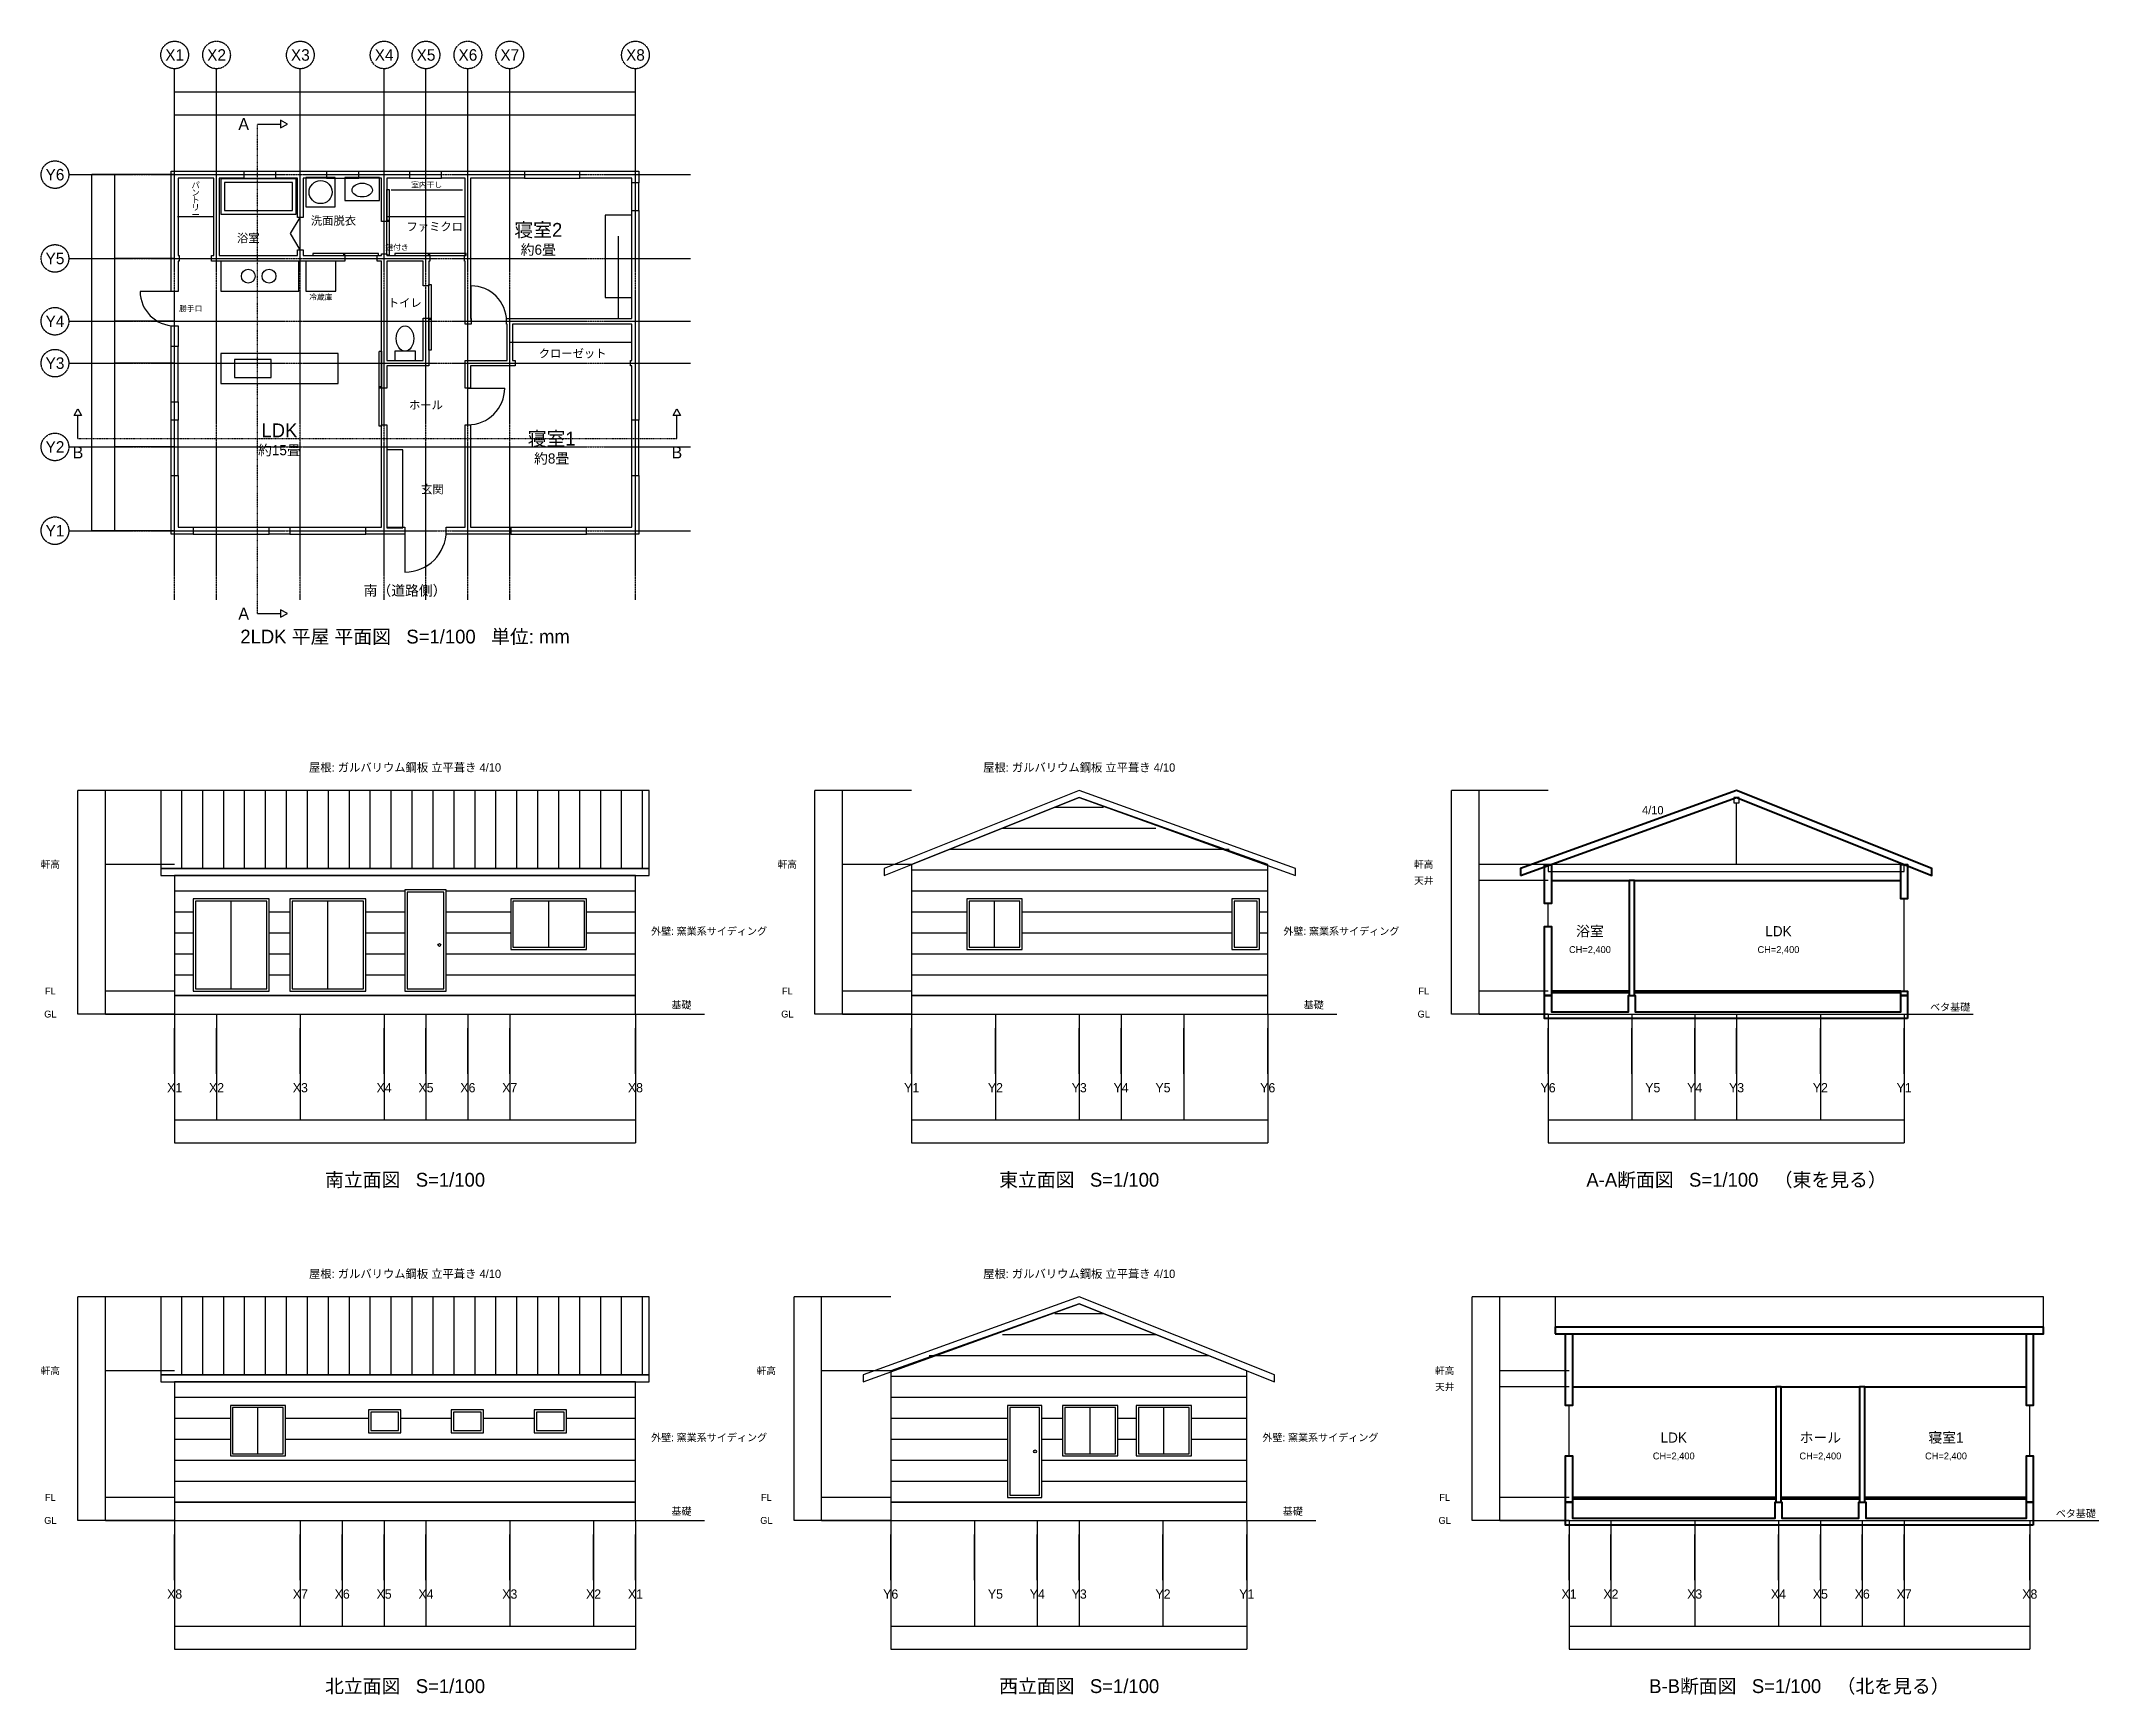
# Model space of a CAD drawing. Header units: millimetres. Extents: x -2900 to 41800, y -25289 to 10635.
import ezdxf
from ezdxf.enums import TextEntityAlignment as Align

# ---------------------------------------------------------------- set-up
doc = ezdxf.new("R2010")
doc.units = ezdxf.units.MM
for name, pattern in [('CENTER', [50.8, 31.75, -6.35, 6.35, -6.35]), ('DASHDOT', [25.4, 12.7, -6.35, 0, -6.35]), ('DASHED', [19.05, 12.7, -6.35])]:
    doc.linetypes.add(name, pattern=pattern)
for name, color, linetype in [('DIM', 2, 'CONTINUOUS'), ('DOOR', 3, 'CONTINUOUS'), ('ELEV', 7, 'CONTINUOUS'), ('ELEV_DETAIL', 8, 'CONTINUOUS'), ('ELEV_WINDOW', 4, 'CONTINUOUS'), ('FIXTURE', 8, 'CONTINUOUS'), ('GRID', 1, 'CENTER'), ('SECT', 7, 'CONTINUOUS'), ('SECT_VIEW', 8, 'CONTINUOUS'), ('TEXT', 7, 'CONTINUOUS'), ('WALL', 7, 'CONTINUOUS'), ('WINDOW', 4, 'CONTINUOUS')]:
    doc.layers.add(name, color=color, linetype=linetype)
doc.styles.add('kst32b', font='kst32b')
doc.dimstyles.get("Standard").update_dxf_attribs({"dimtxt": 0.25, "dimasz": 0.175, "dimexe": 0.375, "dimexo": 0.125, "dimgap": 0.1, "dimtad": 0, "dimtoh": 1, "dimlfac": 100, "dimzin": 12, "dimdsep": 46, "dimcen": 0.09, "dimazin": 3, "dimtfac": 1, "dimtdec": 4, "dimtofl": 0, "dimtmove": 0, "dimatfit": 3, "dimfxl": 1, "dimtolj": 1, "dimtzin": 0, "dimarcsym": 0})

msp = doc.modelspace()

# ---------------------------------------------------------------- texts
at = {"layer": 'FIXTURE', "style": 'kst32b'}
for s, p in [('室内干し', (5475, 7515)), ('鍵付き', (4830, 6155)), ('冷蔵庫', (3175, 5075)), ('勝手口', (350, 4825))]:
    msp.add_text(s, height=120, dxfattribs=at).set_placement(p, align=Align.MIDDLE_CENTER)
at = {"layer": 'GRID', "style": 'kst32b'}
for s, height, p in [('X1', 250, (0, 10335)), ('X2', 250, (910, 10335)), ('X3', 250, (2730, 10335)), ('X4', 250, (4550, 10335)), ('X5', 250, (5460, 10335)), ('X6', 250, (6370, 10335)), ('X7', 250, (7280, 10335)), ('X8', 250, (10010, 10335)), ('Y6', 250, (-2600, 7735)), ('Y5', 250, (-2600, 5915)), ('Y4', 250, (-2600, 4550)), ('Y3', 250, (-2600, 3640)), ('Y2', 250, (-2600, 1820)), ('Y1', 250, (-2600, 0)), ('X1', 200, (0, -12100)), ('X2', 200, (910, -12100)), ('X3', 200, (2730, -12100)), ('X4', 200, (4550, -12100)), ('X5', 200, (5460, -12100)), ('X6', 200, (6370, -12100)), ('X7', 200, (7280, -12100)), ('X8', 200, (10010, -12100)), ('Y1', 200, (16010, -12100)), ('Y2', 200, (17830, -12100)), ('Y3', 200, (19650, -12100)), ('Y4', 200, (20560, -12100)), ('Y5', 200, (21470, -12100)), ('Y6', 200, (23745, -12100)), ('Y6', 200, (29835, -12100)), ('Y5', 200, (32110, -12100)), ('Y4', 200, (33020, -12100)), ('Y3', 200, (33930, -12100)), ('Y2', 200, (35750, -12100)), ('Y1', 200, (37570, -12100)), ('X8', 200, (0, -23100)), ('X7', 200, (2730, -23100)), ('X6', 200, (3640, -23100)), ('X5', 200, (4550, -23100)), ('X4', 200, (5460, -23100)), ('X3', 200, (7280, -23100)), ('X2', 200, (9100, -23100)), ('X1', 200, (10010, -23100)), ('Y6', 200, (15555, -23100)), ('Y5', 200, (17830, -23100)), ('Y4', 200, (18740, -23100)), ('Y3', 200, (19650, -23100)), ('Y2', 200, (21470, -23100)), ('Y1', 200, (23290, -23100)), ('X1', 200, (30290, -23100)), ('X2', 200, (31200, -23100)), ('X3', 200, (33020, -23100)), ('X4', 200, (34840, -23100)), ('X5', 200, (35750, -23100)), ('X6', 200, (36660, -23100)), ('X7', 200, (37570, -23100)), ('X8', 200, (40300, -23100))]:
    msp.add_text(s, height=height, dxfattribs=at).set_placement(p, align=Align.MIDDLE_CENTER)
at = {"layer": 'TEXT', "style": 'kst32b'}
for s, height, p in [('A', 260, (1500, 8835)), ('パ', 130, (455, 7505)), ('ン', 130, (455, 7345)), ('ト', 130, (455, 7185)), ('ー', 130, (455, 6865)), ('リ', 130, (455, 7025)), ('洗面脱衣', 180, (3450, 6735)), ('ファミクロ', 180, (5650, 6605)), ('寝室2', 300, (7900, 6535)), ('浴室', 180, (1600, 6355)), ('約6畳', 220, (7900, 6105)), ('トイレ', 180, (5000, 4950)), ('クローゼット', 180, (8645, 3850)), ('ホール', 180, (5460, 2730)), ('LDK', 300, (2275, 2180)), ('B', 260, (-2100, 1700)), ('約15畳', 220, (2275, 1750)), ('寝室1', 300, (8190, 2000)), ('B', 260, (10910, 1700)), ('約8畳', 220, (8190, 1570)), ('玄関', 180, (5600, 900)), ('南（道路側）', 220, (5005, -1300)), ('A', 260, (1500, -1800)), ('2LDK 平屋 平面図   S=1/100   単位: mm', 300, (5005, -2300)), ('屋根: ガルバリウム鋼板 立平葺き 4/10', 180, (5005, -5144)), ('屋根: ガルバリウム鋼板 立平葺き 4/10', 180, (19650, -5144)), ('4/10', 180, (32110, -6072)), ('軒高', 150, (-2700, -7250)), ('軒高', 150, (13310, -7250)), ('軒高', 150, (27135, -7250)), ('天井', 150, (27135, -7600)), ('外壁: 窯業系サイディング', 160, (11610, -8700)), ('外壁: 窯業系サイディング', 160, (25345, -8700)), ('浴室', 220, (30745, -8700)), ('LDK', 220, (34840, -8700)), ('CH=2,400', 150, (30745, -9100)), ('CH=2,400', 150, (34840, -9100)), ('FL', 150, (-2700, -10000)), ('基礎', 160, (11010, -10300)), ('FL', 150, (13310, -10000)), ('基礎', 160, (24745, -10300)), ('FL', 150, (27135, -10000)), ('ベタ基礎', 160, (38570, -10350)), ('GL', 150, (-2700, -10500)), ('GL', 150, (13310, -10500)), ('GL', 150, (27135, -10500)), ('南立面図   S=1/100', 300, (5005, -14100)), ('東立面図   S=1/100', 300, (19650, -14100)), ('A-A断面図   S=1/100   （東を見る）', 300, (33930, -14100)), ('屋根: ガルバリウム鋼板 立平葺き 4/10', 180, (5005, -16144)), ('屋根: ガルバリウム鋼板 立平葺き 4/10', 180, (19650, -16144)), ('軒高', 150, (-2700, -18250)), ('軒高', 150, (12855, -18250)), ('軒高', 150, (27590, -18250)), ('天井', 150, (27590, -18600)), ('外壁: 窯業系サイディング', 160, (11610, -19700)), ('外壁: 窯業系サイディング', 160, (24890, -19700)), ('LDK', 220, (32565, -19700)), ('ホール', 220, (35750, -19700)), ('寝室1', 220, (38480, -19700)), ('CH=2,400', 150, (32565, -20100)), ('CH=2,400', 150, (35750, -20100)), ('CH=2,400', 150, (38480, -20100)), ('FL', 150, (-2700, -21000)), ('FL', 150, (12855, -21000)), ('FL', 150, (27590, -21000)), ('GL', 150, (-2700, -21500)), ('基礎', 160, (11010, -21300)), ('GL', 150, (12855, -21500)), ('基礎', 160, (24290, -21300)), ('GL', 150, (27590, -21500)), ('ベタ基礎', 160, (41300, -21350)), ('北立面図   S=1/100', 300, (5005, -25100)), ('西立面図   S=1/100', 300, (19650, -25100)), ('B-B断面図   S=1/100   （北を見る）', 300, (35295, -25100))]:
    msp.add_text(s, height=height, dxfattribs=at).set_placement(p, align=Align.MIDDLE_CENTER)

# ---------------------------------------------------------------- blocks, each defined once
blk = doc.blocks.new('*D1')
at = {"layer": 'DIM', "color": 0, "linetype": 'ByBlock', "lineweight": -2}
for p, q in [((-1300, 0), (-1300, 1820)), ((0, 1820), (-1300, 1820)), ((0, 0), (-1300, 0))]:
    blk.add_line(p, q, dxfattribs=at)
for points in [[(-1300, 1820), (-1300, 1820), (-1300, 1820)], [(-1300, 0), (-1300, 0), (-1300, 0)]]:
    blk.add_solid(points, dxfattribs=at)
at = {"layer": 'DIM', "color": 0, "linetype": 'CONTINUOUS', "lineweight": -2, "insert": (-1460, 910), "char_height": 0.25, "width": 0.736, "attachment_point": 5, "rotation": 90}
blk.add_mtext('1,820', dxfattribs=at)
blk = doc.blocks.new('*D2')
at = {"layer": 'DIM', "color": 0, "linetype": 'ByBlock', "lineweight": -2}
for p, q in [((-1300, 1820), (-1300, 3640)), ((0, 3640), (-1300, 3640)), ((0, 1820), (-1300, 1820))]:
    blk.add_line(p, q, dxfattribs=at)
for points in [[(-1300, 3640), (-1300, 3640), (-1300, 3640)], [(-1300, 1820), (-1300, 1820), (-1300, 1820)]]:
    blk.add_solid(points, dxfattribs=at)
at = {"layer": 'DIM', "color": 0, "linetype": 'CONTINUOUS', "lineweight": -2, "insert": (-1460, 2730), "char_height": 0.25, "width": 0.736, "attachment_point": 5, "rotation": 90}
blk.add_mtext('1,820', dxfattribs=at)
blk = doc.blocks.new('*D3')
at = {"layer": 'DIM', "color": 0, "linetype": 'ByBlock', "lineweight": -2}
for p, q in [((-1300, 3640), (-1300, 4550)), ((0, 4550), (-1300, 4550)), ((0, 3640), (-1300, 3640))]:
    blk.add_line(p, q, dxfattribs=at)
for points in [[(-1300, 4550), (-1300, 4550), (-1300, 4550)], [(-1300, 3640), (-1300, 3640), (-1300, 3640)]]:
    blk.add_solid(points, dxfattribs=at)
at = {"layer": 'DIM', "color": 0, "linetype": 'CONTINUOUS', "lineweight": -2, "insert": (-1460, 4095), "char_height": 0.25, "width": 0.444, "attachment_point": 5, "rotation": 90}
blk.add_mtext('910', dxfattribs=at)
blk = doc.blocks.new('*D4')
at = {"layer": 'DIM', "color": 0, "linetype": 'ByBlock', "lineweight": -2}
for p, q in [((0, -10500), (0, -12800)), ((910, -10500), (910, -12800)), ((0, -12800), (910, -12800))]:
    blk.add_line(p, q, dxfattribs=at)
for points in [[(0, -12800), (0, -12800), (0, -12800)], [(910, -12800), (910, -12800), (910, -12800)]]:
    blk.add_solid(points, dxfattribs=at)
at = {"layer": 'DIM', "color": 0, "linetype": 'CONTINUOUS', "lineweight": -2, "insert": (455, -12640), "char_height": 0.25, "width": 0.444, "attachment_point": 5}
blk.add_mtext('910', dxfattribs=at)
blk = doc.blocks.new('*D5')
at = {"layer": 'DIM', "color": 0, "linetype": 'ByBlock', "lineweight": -2}
for p, q in [((910, -10500), (910, -12800)), ((2730, -10500), (2730, -12800)), ((910, -12800), (2730, -12800))]:
    blk.add_line(p, q, dxfattribs=at)
for points in [[(910, -12800), (910, -12800), (910, -12800)], [(2730, -12800), (2730, -12800), (2730, -12800)]]:
    blk.add_solid(points, dxfattribs=at)
at = {"layer": 'DIM', "color": 0, "linetype": 'CONTINUOUS', "lineweight": -2, "insert": (1820, -12640), "char_height": 0.25, "width": 0.736, "attachment_point": 5}
blk.add_mtext('1,820', dxfattribs=at)
blk = doc.blocks.new('*D6')
at = {"layer": 'DIM', "color": 0, "linetype": 'ByBlock', "lineweight": -2}
for p, q in [((2730, -10500), (2730, -12800)), ((4550, -10500), (4550, -12800)), ((2730, -12800), (4550, -12800))]:
    blk.add_line(p, q, dxfattribs=at)
for points in [[(2730, -12800), (2730, -12800), (2730, -12800)], [(4550, -12800), (4550, -12800), (4550, -12800)]]:
    blk.add_solid(points, dxfattribs=at)
at = {"layer": 'DIM', "color": 0, "linetype": 'CONTINUOUS', "lineweight": -2, "insert": (3640, -12640), "char_height": 0.25, "width": 0.736, "attachment_point": 5}
blk.add_mtext('1,820', dxfattribs=at)
blk = doc.blocks.new('*D7')
at = {"layer": 'DIM', "color": 0, "linetype": 'ByBlock', "lineweight": -2}
for p, q in [((4550, -10500), (4550, -12800)), ((5460, -10500), (5460, -12800)), ((4550, -12800), (5460, -12800))]:
    blk.add_line(p, q, dxfattribs=at)
for points in [[(4550, -12800), (4550, -12800), (4550, -12800)], [(5460, -12800), (5460, -12800), (5460, -12800)]]:
    blk.add_solid(points, dxfattribs=at)
at = {"layer": 'DIM', "color": 0, "linetype": 'CONTINUOUS', "lineweight": -2, "insert": (5005, -12640), "char_height": 0.25, "width": 0.444, "attachment_point": 5}
blk.add_mtext('910', dxfattribs=at)
blk = doc.blocks.new('*D8')
at = {"layer": 'DIM', "color": 0, "linetype": 'ByBlock', "lineweight": -2}
for p, q in [((5460, -10500), (5460, -12800)), ((6370, -10500), (6370, -12800)), ((5460, -12800), (6370, -12800))]:
    blk.add_line(p, q, dxfattribs=at)
for points in [[(5460, -12800), (5460, -12800), (5460, -12800)], [(6370, -12800), (6370, -12800), (6370, -12800)]]:
    blk.add_solid(points, dxfattribs=at)
at = {"layer": 'DIM', "color": 0, "linetype": 'CONTINUOUS', "lineweight": -2, "insert": (5915, -12640), "char_height": 0.25, "width": 0.444, "attachment_point": 5}
blk.add_mtext('910', dxfattribs=at)
blk = doc.blocks.new('*D9')
at = {"layer": 'DIM', "color": 0, "linetype": 'ByBlock', "lineweight": -2}
for p, q in [((6370, -10500), (6370, -12800)), ((7280, -10500), (7280, -12800)), ((6370, -12800), (7280, -12800))]:
    blk.add_line(p, q, dxfattribs=at)
for points in [[(6370, -12800), (6370, -12800), (6370, -12800)], [(7280, -12800), (7280, -12800), (7280, -12800)]]:
    blk.add_solid(points, dxfattribs=at)
at = {"layer": 'DIM', "color": 0, "linetype": 'CONTINUOUS', "lineweight": -2, "insert": (6825, -12640), "char_height": 0.25, "width": 0.444, "attachment_point": 5}
blk.add_mtext('910', dxfattribs=at)
blk = doc.blocks.new('*D10')
at = {"layer": 'DIM', "color": 0, "linetype": 'ByBlock', "lineweight": -2}
for p, q in [((7280, -10500), (7280, -12800)), ((10010, -10500), (10010, -12800)), ((7280, -12800), (10010, -12800))]:
    blk.add_line(p, q, dxfattribs=at)
for points in [[(7280, -12800), (7280, -12800), (7280, -12800)], [(10010, -12800), (10010, -12800), (10010, -12800)]]:
    blk.add_solid(points, dxfattribs=at)
at = {"layer": 'DIM', "color": 0, "linetype": 'CONTINUOUS', "lineweight": -2, "insert": (8645, -12640), "char_height": 0.25, "width": 0.792, "attachment_point": 5}
blk.add_mtext('2,730', dxfattribs=at)
blk = doc.blocks.new('*D11')
at = {"layer": 'DIM', "color": 0, "linetype": 'ByBlock', "lineweight": -2}
for p, q in [((0, -10500), (0, -13300)), ((10010, -10500), (10010, -13300)), ((0, -13300), (10010, -13300))]:
    blk.add_line(p, q, dxfattribs=at)
for points in [[(0, -13300), (0, -13300), (0, -13300)], [(10010, -13300), (10010, -13300), (10010, -13300)]]:
    blk.add_solid(points, dxfattribs=at)
at = {"layer": 'DIM', "color": 0, "linetype": 'CONTINUOUS', "lineweight": -2, "insert": (5005, -13140), "char_height": 0.25, "width": 0.875, "attachment_point": 5}
blk.add_mtext('10,010', dxfattribs=at)
blk = doc.blocks.new('*D12')
at = {"layer": 'DIM', "color": 0, "linetype": 'ByBlock', "lineweight": -2}
for p, q in [((-1500, -10500), (-1500, -10000)), ((0, -10000), (-1500, -10000)), ((0, -10500), (-1500, -10500))]:
    blk.add_line(p, q, dxfattribs=at)
for points in [[(-1500, -10000), (-1500, -10000), (-1500, -10000)], [(-1500, -10500), (-1500, -10500), (-1500, -10500)]]:
    blk.add_solid(points, dxfattribs=at)
at = {"layer": 'DIM', "color": 0, "linetype": 'CONTINUOUS', "lineweight": -2, "insert": (-1660, -10250), "char_height": 0.25, "width": 0.5, "attachment_point": 5, "rotation": 90}
blk.add_mtext('500', dxfattribs=at)
blk = doc.blocks.new('*D13')
at = {"layer": 'DIM', "color": 0, "linetype": 'ByBlock', "lineweight": -2}
for p, q in [((-1500, -10000), (-1500, -7250)), ((0, -7250), (-1500, -7250)), ((0, -10000), (-1500, -10000))]:
    blk.add_line(p, q, dxfattribs=at)
for points in [[(-1500, -7250), (-1500, -7250), (-1500, -7250)], [(-1500, -10000), (-1500, -10000), (-1500, -10000)]]:
    blk.add_solid(points, dxfattribs=at)
at = {"layer": 'DIM', "color": 0, "linetype": 'CONTINUOUS', "lineweight": -2, "insert": (-1660, -8625), "char_height": 0.25, "width": 0.792, "attachment_point": 5, "rotation": 90}
blk.add_mtext('2,750', dxfattribs=at)
blk = doc.blocks.new('*D14')
at = {"layer": 'DIM', "color": 0, "linetype": 'ByBlock', "lineweight": -2}
for p, q in [((-1500, -7250), (-1500, -5644)), ((0, -5644), (-1500, -5644)), ((0, -7250), (-1500, -7250))]:
    blk.add_line(p, q, dxfattribs=at)
for points in [[(-1500, -5644), (-1500, -5644), (-1500, -5644)], [(-1500, -7250), (-1500, -7250), (-1500, -7250)]]:
    blk.add_solid(points, dxfattribs=at)
at = {"layer": 'DIM', "color": 0, "linetype": 'CONTINUOUS', "lineweight": -2, "insert": (-1660, -6447), "char_height": 0.25, "width": 0.736, "attachment_point": 5, "rotation": 90}
blk.add_mtext('1,606', dxfattribs=at)
blk = doc.blocks.new('*D15')
at = {"layer": 'DIM', "color": 0, "linetype": 'ByBlock', "lineweight": -2}
for p, q in [((-2100, -10500), (-2100, -5644)), ((0, -5644), (-2100, -5644)), ((0, -10500), (-2100, -10500))]:
    blk.add_line(p, q, dxfattribs=at)
for points in [[(-2100, -5644), (-2100, -5644), (-2100, -5644)], [(-2100, -10500), (-2100, -10500), (-2100, -10500)]]:
    blk.add_solid(points, dxfattribs=at)
at = {"layer": 'DIM', "color": 0, "linetype": 'CONTINUOUS', "lineweight": -2, "insert": (-2260, -8072), "char_height": 0.25, "width": 0.819, "attachment_point": 5, "rotation": 90}
blk.add_mtext('4,856', dxfattribs=at)
blk = doc.blocks.new('*D16')
at = {"layer": 'DIM', "color": 0, "linetype": 'ByBlock', "lineweight": -2}
for p, q in [((0, -21500), (0, -23800)), ((2730, -21500), (2730, -23800)), ((0, -23800), (2730, -23800))]:
    blk.add_line(p, q, dxfattribs=at)
for points in [[(0, -23800), (0, -23800), (0, -23800)], [(2730, -23800), (2730, -23800), (2730, -23800)]]:
    blk.add_solid(points, dxfattribs=at)
at = {"layer": 'DIM', "color": 0, "linetype": 'CONTINUOUS', "lineweight": -2, "insert": (1365, -23640), "char_height": 0.25, "width": 0.792, "attachment_point": 5}
blk.add_mtext('2,730', dxfattribs=at)
blk = doc.blocks.new('*D17')
at = {"layer": 'DIM', "color": 0, "linetype": 'ByBlock', "lineweight": -2}
for p, q in [((2730, -21500), (2730, -23800)), ((3640, -21500), (3640, -23800)), ((2730, -23800), (3640, -23800))]:
    blk.add_line(p, q, dxfattribs=at)
for points in [[(2730, -23800), (2730, -23800), (2730, -23800)], [(3640, -23800), (3640, -23800), (3640, -23800)]]:
    blk.add_solid(points, dxfattribs=at)
at = {"layer": 'DIM', "color": 0, "linetype": 'CONTINUOUS', "lineweight": -2, "insert": (3185, -23640), "char_height": 0.25, "width": 0.444, "attachment_point": 5}
blk.add_mtext('910', dxfattribs=at)
blk = doc.blocks.new('*D18')
at = {"layer": 'DIM', "color": 0, "linetype": 'ByBlock', "lineweight": -2}
for p, q in [((3640, -21500), (3640, -23800)), ((4550, -21500), (4550, -23800)), ((3640, -23800), (4550, -23800))]:
    blk.add_line(p, q, dxfattribs=at)
for points in [[(3640, -23800), (3640, -23800), (3640, -23800)], [(4550, -23800), (4550, -23800), (4550, -23800)]]:
    blk.add_solid(points, dxfattribs=at)
at = {"layer": 'DIM', "color": 0, "linetype": 'CONTINUOUS', "lineweight": -2, "insert": (4095, -23640), "char_height": 0.25, "width": 0.444, "attachment_point": 5}
blk.add_mtext('910', dxfattribs=at)
blk = doc.blocks.new('*D19')
at = {"layer": 'DIM', "color": 0, "linetype": 'ByBlock', "lineweight": -2}
for p, q in [((4550, -21500), (4550, -23800)), ((5460, -21500), (5460, -23800)), ((4550, -23800), (5460, -23800))]:
    blk.add_line(p, q, dxfattribs=at)
for points in [[(4550, -23800), (4550, -23800), (4550, -23800)], [(5460, -23800), (5460, -23800), (5460, -23800)]]:
    blk.add_solid(points, dxfattribs=at)
at = {"layer": 'DIM', "color": 0, "linetype": 'CONTINUOUS', "lineweight": -2, "insert": (5005, -23640), "char_height": 0.25, "width": 0.444, "attachment_point": 5}
blk.add_mtext('910', dxfattribs=at)
blk = doc.blocks.new('*D20')
at = {"layer": 'DIM', "color": 0, "linetype": 'ByBlock', "lineweight": -2}
for p, q in [((5460, -21500), (5460, -23800)), ((7280, -21500), (7280, -23800)), ((5460, -23800), (7280, -23800))]:
    blk.add_line(p, q, dxfattribs=at)
for points in [[(5460, -23800), (5460, -23800), (5460, -23800)], [(7280, -23800), (7280, -23800), (7280, -23800)]]:
    blk.add_solid(points, dxfattribs=at)
at = {"layer": 'DIM', "color": 0, "linetype": 'CONTINUOUS', "lineweight": -2, "insert": (6370, -23640), "char_height": 0.25, "width": 0.736, "attachment_point": 5}
blk.add_mtext('1,820', dxfattribs=at)
blk = doc.blocks.new('*D21')
at = {"layer": 'DIM', "color": 0, "linetype": 'ByBlock', "lineweight": -2}
for p, q in [((7280, -21500), (7280, -23800)), ((9100, -21500), (9100, -23800)), ((7280, -23800), (9100, -23800))]:
    blk.add_line(p, q, dxfattribs=at)
for points in [[(7280, -23800), (7280, -23800), (7280, -23800)], [(9100, -23800), (9100, -23800), (9100, -23800)]]:
    blk.add_solid(points, dxfattribs=at)
at = {"layer": 'DIM', "color": 0, "linetype": 'CONTINUOUS', "lineweight": -2, "insert": (8190, -23640), "char_height": 0.25, "width": 0.736, "attachment_point": 5}
blk.add_mtext('1,820', dxfattribs=at)
blk = doc.blocks.new('*D22')
at = {"layer": 'DIM', "color": 0, "linetype": 'ByBlock', "lineweight": -2}
for p, q in [((9100, -21500), (9100, -23800)), ((10010, -21500), (10010, -23800)), ((9100, -23800), (10010, -23800))]:
    blk.add_line(p, q, dxfattribs=at)
for points in [[(9100, -23800), (9100, -23800), (9100, -23800)], [(10010, -23800), (10010, -23800), (10010, -23800)]]:
    blk.add_solid(points, dxfattribs=at)
at = {"layer": 'DIM', "color": 0, "linetype": 'CONTINUOUS', "lineweight": -2, "insert": (9555, -23640), "char_height": 0.25, "width": 0.444, "attachment_point": 5}
blk.add_mtext('910', dxfattribs=at)
blk = doc.blocks.new('*D23')
at = {"layer": 'DIM', "color": 0, "linetype": 'ByBlock', "lineweight": -2}
for p, q in [((0, -21500), (0, -24300)), ((10010, -21500), (10010, -24300)), ((0, -24300), (10010, -24300))]:
    blk.add_line(p, q, dxfattribs=at)
for points in [[(0, -24300), (0, -24300), (0, -24300)], [(10010, -24300), (10010, -24300), (10010, -24300)]]:
    blk.add_solid(points, dxfattribs=at)
at = {"layer": 'DIM', "color": 0, "linetype": 'CONTINUOUS', "lineweight": -2, "insert": (5005, -24140), "char_height": 0.25, "width": 0.875, "attachment_point": 5}
blk.add_mtext('10,010', dxfattribs=at)
blk = doc.blocks.new('*D24')
at = {"layer": 'DIM', "color": 0, "linetype": 'ByBlock', "lineweight": -2}
for p, q in [((-1500, -21500), (-1500, -21000)), ((0, -21000), (-1500, -21000)), ((0, -21500), (-1500, -21500))]:
    blk.add_line(p, q, dxfattribs=at)
for points in [[(-1500, -21000), (-1500, -21000), (-1500, -21000)], [(-1500, -21500), (-1500, -21500), (-1500, -21500)]]:
    blk.add_solid(points, dxfattribs=at)
at = {"layer": 'DIM', "color": 0, "linetype": 'CONTINUOUS', "lineweight": -2, "insert": (-1660, -21250), "char_height": 0.25, "width": 0.5, "attachment_point": 5, "rotation": 90}
blk.add_mtext('500', dxfattribs=at)
blk = doc.blocks.new('*D25')
at = {"layer": 'DIM', "color": 0, "linetype": 'ByBlock', "lineweight": -2}
for p, q in [((-1500, -21000), (-1500, -18250)), ((0, -18250), (-1500, -18250)), ((0, -21000), (-1500, -21000))]:
    blk.add_line(p, q, dxfattribs=at)
for points in [[(-1500, -18250), (-1500, -18250), (-1500, -18250)], [(-1500, -21000), (-1500, -21000), (-1500, -21000)]]:
    blk.add_solid(points, dxfattribs=at)
at = {"layer": 'DIM', "color": 0, "linetype": 'CONTINUOUS', "lineweight": -2, "insert": (-1660, -19625), "char_height": 0.25, "width": 0.792, "attachment_point": 5, "rotation": 90}
blk.add_mtext('2,750', dxfattribs=at)
blk = doc.blocks.new('*D26')
at = {"layer": 'DIM', "color": 0, "linetype": 'ByBlock', "lineweight": -2}
for p, q in [((-1500, -18250), (-1500, -16644)), ((0, -16644), (-1500, -16644)), ((0, -18250), (-1500, -18250))]:
    blk.add_line(p, q, dxfattribs=at)
for points in [[(-1500, -16644), (-1500, -16644), (-1500, -16644)], [(-1500, -18250), (-1500, -18250), (-1500, -18250)]]:
    blk.add_solid(points, dxfattribs=at)
at = {"layer": 'DIM', "color": 0, "linetype": 'CONTINUOUS', "lineweight": -2, "insert": (-1660, -17447), "char_height": 0.25, "width": 0.736, "attachment_point": 5, "rotation": 90}
blk.add_mtext('1,606', dxfattribs=at)
blk = doc.blocks.new('*D27')
at = {"layer": 'DIM', "color": 0, "linetype": 'ByBlock', "lineweight": -2}
for p, q in [((-2100, -21500), (-2100, -16644)), ((0, -16644), (-2100, -16644)), ((0, -21500), (-2100, -21500))]:
    blk.add_line(p, q, dxfattribs=at)
for points in [[(-2100, -16644), (-2100, -16644), (-2100, -16644)], [(-2100, -21500), (-2100, -21500), (-2100, -21500)]]:
    blk.add_solid(points, dxfattribs=at)
at = {"layer": 'DIM', "color": 0, "linetype": 'CONTINUOUS', "lineweight": -2, "insert": (-2260, -19072), "char_height": 0.25, "width": 0.819, "attachment_point": 5, "rotation": 90}
blk.add_mtext('4,856', dxfattribs=at)
blk = doc.blocks.new('*D28')
at = {"layer": 'DIM', "color": 0, "linetype": 'ByBlock', "lineweight": -2}
for p, q in [((16010, -10500), (16010, -12800)), ((17830, -10500), (17830, -12800)), ((16010, -12800), (17830, -12800))]:
    blk.add_line(p, q, dxfattribs=at)
for points in [[(16010, -12800), (16010, -12800), (16010, -12800)], [(17830, -12800), (17830, -12800), (17830, -12800)]]:
    blk.add_solid(points, dxfattribs=at)
at = {"layer": 'DIM', "color": 0, "linetype": 'CONTINUOUS', "lineweight": -2, "insert": (16920, -12640), "char_height": 0.25, "width": 0.736, "attachment_point": 5}
blk.add_mtext('1,820', dxfattribs=at)
blk = doc.blocks.new('*D29')
at = {"layer": 'DIM', "color": 0, "linetype": 'ByBlock', "lineweight": -2}
for p, q in [((17830, -10500), (17830, -12800)), ((19650, -10500), (19650, -12800)), ((17830, -12800), (19650, -12800))]:
    blk.add_line(p, q, dxfattribs=at)
for points in [[(17830, -12800), (17830, -12800), (17830, -12800)], [(19650, -12800), (19650, -12800), (19650, -12800)]]:
    blk.add_solid(points, dxfattribs=at)
at = {"layer": 'DIM', "color": 0, "linetype": 'CONTINUOUS', "lineweight": -2, "insert": (18740, -12640), "char_height": 0.25, "width": 0.736, "attachment_point": 5}
blk.add_mtext('1,820', dxfattribs=at)
blk = doc.blocks.new('*D30')
at = {"layer": 'DIM', "color": 0, "linetype": 'ByBlock', "lineweight": -2}
for p, q in [((19650, -10500), (19650, -12800)), ((20560, -10500), (20560, -12800)), ((19650, -12800), (20560, -12800))]:
    blk.add_line(p, q, dxfattribs=at)
for points in [[(19650, -12800), (19650, -12800), (19650, -12800)], [(20560, -12800), (20560, -12800), (20560, -12800)]]:
    blk.add_solid(points, dxfattribs=at)
at = {"layer": 'DIM', "color": 0, "linetype": 'CONTINUOUS', "lineweight": -2, "insert": (20105, -12640), "char_height": 0.25, "width": 0.444, "attachment_point": 5}
blk.add_mtext('910', dxfattribs=at)
blk = doc.blocks.new('*D31')
at = {"layer": 'DIM', "color": 0, "linetype": 'ByBlock', "lineweight": -2}
for p, q in [((14510, -10500), (14510, -10000)), ((16010, -10000), (14510, -10000)), ((16010, -10500), (14510, -10500))]:
    blk.add_line(p, q, dxfattribs=at)
for points in [[(14510, -10000), (14510, -10000), (14510, -10000)], [(14510, -10500), (14510, -10500), (14510, -10500)]]:
    blk.add_solid(points, dxfattribs=at)
at = {"layer": 'DIM', "color": 0, "linetype": 'CONTINUOUS', "lineweight": -2, "insert": (14350, -10250), "char_height": 0.25, "width": 0.5, "attachment_point": 5, "rotation": 90}
blk.add_mtext('500', dxfattribs=at)
blk = doc.blocks.new('*D32')
at = {"layer": 'DIM', "color": 0, "linetype": 'ByBlock', "lineweight": -2}
for p, q in [((14510, -10000), (14510, -7250)), ((16010, -7250), (14510, -7250)), ((16010, -10000), (14510, -10000))]:
    blk.add_line(p, q, dxfattribs=at)
for points in [[(14510, -7250), (14510, -7250), (14510, -7250)], [(14510, -10000), (14510, -10000), (14510, -10000)]]:
    blk.add_solid(points, dxfattribs=at)
at = {"layer": 'DIM', "color": 0, "linetype": 'CONTINUOUS', "lineweight": -2, "insert": (14350, -8625), "char_height": 0.25, "width": 0.792, "attachment_point": 5, "rotation": 90}
blk.add_mtext('2,750', dxfattribs=at)
blk = doc.blocks.new('*D33')
at = {"layer": 'DIM', "color": 0, "linetype": 'ByBlock', "lineweight": -2}
for p, q in [((14510, -7250), (14510, -5644)), ((16010, -5644), (14510, -5644)), ((16010, -7250), (14510, -7250))]:
    blk.add_line(p, q, dxfattribs=at)
for points in [[(14510, -5644), (14510, -5644), (14510, -5644)], [(14510, -7250), (14510, -7250), (14510, -7250)]]:
    blk.add_solid(points, dxfattribs=at)
at = {"layer": 'DIM', "color": 0, "linetype": 'CONTINUOUS', "lineweight": -2, "insert": (14350, -6447), "char_height": 0.25, "width": 0.736, "attachment_point": 5, "rotation": 90}
blk.add_mtext('1,606', dxfattribs=at)
blk = doc.blocks.new('*D34')
at = {"layer": 'DIM', "color": 0, "linetype": 'ByBlock', "lineweight": -2}
for p, q in [((13910, -10500), (13910, -5644)), ((16010, -5644), (13910, -5644)), ((16010, -10500), (13910, -10500))]:
    blk.add_line(p, q, dxfattribs=at)
for points in [[(13910, -5644), (13910, -5644), (13910, -5644)], [(13910, -10500), (13910, -10500), (13910, -10500)]]:
    blk.add_solid(points, dxfattribs=at)
at = {"layer": 'DIM', "color": 0, "linetype": 'CONTINUOUS', "lineweight": -2, "insert": (13750, -8072), "char_height": 0.25, "width": 0.819, "attachment_point": 5, "rotation": 90}
blk.add_mtext('4,856', dxfattribs=at)
blk = doc.blocks.new('*D35')
at = {"layer": 'DIM', "color": 0, "linetype": 'ByBlock', "lineweight": -2}
for p, q in [((18740, -21500), (18740, -23800)), ((19650, -21500), (19650, -23800)), ((18740, -23800), (19650, -23800))]:
    blk.add_line(p, q, dxfattribs=at)
for points in [[(18740, -23800), (18740, -23800), (18740, -23800)], [(19650, -23800), (19650, -23800), (19650, -23800)]]:
    blk.add_solid(points, dxfattribs=at)
at = {"layer": 'DIM', "color": 0, "linetype": 'CONTINUOUS', "lineweight": -2, "insert": (19195, -23640), "char_height": 0.25, "width": 0.444, "attachment_point": 5}
blk.add_mtext('910', dxfattribs=at)
blk = doc.blocks.new('*D36')
at = {"layer": 'DIM', "color": 0, "linetype": 'ByBlock', "lineweight": -2}
for p, q in [((19650, -21500), (19650, -23800)), ((21470, -21500), (21470, -23800)), ((19650, -23800), (21470, -23800))]:
    blk.add_line(p, q, dxfattribs=at)
for points in [[(19650, -23800), (19650, -23800), (19650, -23800)], [(21470, -23800), (21470, -23800), (21470, -23800)]]:
    blk.add_solid(points, dxfattribs=at)
at = {"layer": 'DIM', "color": 0, "linetype": 'CONTINUOUS', "lineweight": -2, "insert": (20560, -23640), "char_height": 0.25, "width": 0.736, "attachment_point": 5}
blk.add_mtext('1,820', dxfattribs=at)
blk = doc.blocks.new('*D37')
at = {"layer": 'DIM', "color": 0, "linetype": 'ByBlock', "lineweight": -2}
for p, q in [((21470, -21500), (21470, -23800)), ((23290, -21500), (23290, -23800)), ((21470, -23800), (23290, -23800))]:
    blk.add_line(p, q, dxfattribs=at)
for points in [[(21470, -23800), (21470, -23800), (21470, -23800)], [(23290, -23800), (23290, -23800), (23290, -23800)]]:
    blk.add_solid(points, dxfattribs=at)
at = {"layer": 'DIM', "color": 0, "linetype": 'CONTINUOUS', "lineweight": -2, "insert": (22380, -23640), "char_height": 0.25, "width": 0.736, "attachment_point": 5}
blk.add_mtext('1,820', dxfattribs=at)
blk = doc.blocks.new('*D38')
at = {"layer": 'DIM', "color": 0, "linetype": 'ByBlock', "lineweight": -2}
for p, q in [((33020, -10500), (33020, -12800)), ((33930, -10500), (33930, -12800)), ((33020, -12800), (33930, -12800))]:
    blk.add_line(p, q, dxfattribs=at)
for points in [[(33020, -12800), (33020, -12800), (33020, -12800)], [(33930, -12800), (33930, -12800), (33930, -12800)]]:
    blk.add_solid(points, dxfattribs=at)
at = {"layer": 'DIM', "color": 0, "linetype": 'CONTINUOUS', "lineweight": -2, "insert": (33475, -12640), "char_height": 0.25, "width": 0.444, "attachment_point": 5}
blk.add_mtext('910', dxfattribs=at)
blk = doc.blocks.new('*D39')
at = {"layer": 'DIM', "color": 0, "linetype": 'ByBlock', "lineweight": -2}
for p, q in [((33930, -10500), (33930, -12800)), ((35750, -10500), (35750, -12800)), ((33930, -12800), (35750, -12800))]:
    blk.add_line(p, q, dxfattribs=at)
for points in [[(33930, -12800), (33930, -12800), (33930, -12800)], [(35750, -12800), (35750, -12800), (35750, -12800)]]:
    blk.add_solid(points, dxfattribs=at)
at = {"layer": 'DIM', "color": 0, "linetype": 'CONTINUOUS', "lineweight": -2, "insert": (34840, -12640), "char_height": 0.25, "width": 0.736, "attachment_point": 5}
blk.add_mtext('1,820', dxfattribs=at)
blk = doc.blocks.new('*D40')
at = {"layer": 'DIM', "color": 0, "linetype": 'ByBlock', "lineweight": -2}
for p, q in [((35750, -10500), (35750, -12800)), ((37570, -10500), (37570, -12800)), ((35750, -12800), (37570, -12800))]:
    blk.add_line(p, q, dxfattribs=at)
for points in [[(35750, -12800), (35750, -12800), (35750, -12800)], [(37570, -12800), (37570, -12800), (37570, -12800)]]:
    blk.add_solid(points, dxfattribs=at)
at = {"layer": 'DIM', "color": 0, "linetype": 'CONTINUOUS', "lineweight": -2, "insert": (36660, -12640), "char_height": 0.25, "width": 0.736, "attachment_point": 5}
blk.add_mtext('1,820', dxfattribs=at)
blk = doc.blocks.new('*D41')
at = {"layer": 'DIM', "color": 0, "linetype": 'ByBlock', "lineweight": -2}
for p, q in [((30290, -21500), (30290, -23800)), ((31200, -21500), (31200, -23800)), ((30290, -23800), (31200, -23800))]:
    blk.add_line(p, q, dxfattribs=at)
for points in [[(30290, -23800), (30290, -23800), (30290, -23800)], [(31200, -23800), (31200, -23800), (31200, -23800)]]:
    blk.add_solid(points, dxfattribs=at)
at = {"layer": 'DIM', "color": 0, "linetype": 'CONTINUOUS', "lineweight": -2, "insert": (30745, -23640), "char_height": 0.25, "width": 0.444, "attachment_point": 5}
blk.add_mtext('910', dxfattribs=at)
blk = doc.blocks.new('*D42')
at = {"layer": 'DIM', "color": 0, "linetype": 'ByBlock', "lineweight": -2}
for p, q in [((31200, -21500), (31200, -23800)), ((33020, -21500), (33020, -23800)), ((31200, -23800), (33020, -23800))]:
    blk.add_line(p, q, dxfattribs=at)
for points in [[(31200, -23800), (31200, -23800), (31200, -23800)], [(33020, -23800), (33020, -23800), (33020, -23800)]]:
    blk.add_solid(points, dxfattribs=at)
at = {"layer": 'DIM', "color": 0, "linetype": 'CONTINUOUS', "lineweight": -2, "insert": (32110, -23640), "char_height": 0.25, "width": 0.736, "attachment_point": 5}
blk.add_mtext('1,820', dxfattribs=at)
blk = doc.blocks.new('*D43')
at = {"layer": 'DIM', "color": 0, "linetype": 'ByBlock', "lineweight": -2}
for p, q in [((33020, -21500), (33020, -23800)), ((34840, -21500), (34840, -23800)), ((33020, -23800), (34840, -23800))]:
    blk.add_line(p, q, dxfattribs=at)
for points in [[(33020, -23800), (33020, -23800), (33020, -23800)], [(34840, -23800), (34840, -23800), (34840, -23800)]]:
    blk.add_solid(points, dxfattribs=at)
at = {"layer": 'DIM', "color": 0, "linetype": 'CONTINUOUS', "lineweight": -2, "insert": (33930, -23640), "char_height": 0.25, "width": 0.736, "attachment_point": 5}
blk.add_mtext('1,820', dxfattribs=at)
blk = doc.blocks.new('*D44')
at = {"layer": 'DIM', "color": 0, "linetype": 'ByBlock', "lineweight": -2}
for p, q in [((34840, -21500), (34840, -23800)), ((35750, -21500), (35750, -23800)), ((34840, -23800), (35750, -23800))]:
    blk.add_line(p, q, dxfattribs=at)
for points in [[(34840, -23800), (34840, -23800), (34840, -23800)], [(35750, -23800), (35750, -23800), (35750, -23800)]]:
    blk.add_solid(points, dxfattribs=at)
at = {"layer": 'DIM', "color": 0, "linetype": 'CONTINUOUS', "lineweight": -2, "insert": (35295, -23640), "char_height": 0.25, "width": 0.444, "attachment_point": 5}
blk.add_mtext('910', dxfattribs=at)
blk = doc.blocks.new('*D45')
at = {"layer": 'DIM', "color": 0, "linetype": 'ByBlock', "lineweight": -2}
for p, q in [((35750, -21500), (35750, -23800)), ((36660, -21500), (36660, -23800)), ((35750, -23800), (36660, -23800))]:
    blk.add_line(p, q, dxfattribs=at)
for points in [[(35750, -23800), (35750, -23800), (35750, -23800)], [(36660, -23800), (36660, -23800), (36660, -23800)]]:
    blk.add_solid(points, dxfattribs=at)
at = {"layer": 'DIM', "color": 0, "linetype": 'CONTINUOUS', "lineweight": -2, "insert": (36205, -23640), "char_height": 0.25, "width": 0.444, "attachment_point": 5}
blk.add_mtext('910', dxfattribs=at)
blk = doc.blocks.new('*D46')
at = {"layer": 'DIM', "color": 0, "linetype": 'ByBlock', "lineweight": -2}
for p, q in [((36660, -21500), (36660, -23800)), ((37570, -21500), (37570, -23800)), ((36660, -23800), (37570, -23800))]:
    blk.add_line(p, q, dxfattribs=at)
for points in [[(36660, -23800), (36660, -23800), (36660, -23800)], [(37570, -23800), (37570, -23800), (37570, -23800)]]:
    blk.add_solid(points, dxfattribs=at)
at = {"layer": 'DIM', "color": 0, "linetype": 'CONTINUOUS', "lineweight": -2, "insert": (37115, -23640), "char_height": 0.25, "width": 0.444, "attachment_point": 5}
blk.add_mtext('910', dxfattribs=at)
blk = doc.blocks.new('*D47')
at = {"layer": 'DIM', "color": 0, "linetype": 'ByBlock', "lineweight": -2}
for p, q in [((37570, -21500), (37570, -23800)), ((40300, -21500), (40300, -23800)), ((37570, -23800), (40300, -23800))]:
    blk.add_line(p, q, dxfattribs=at)
for points in [[(37570, -23800), (37570, -23800), (37570, -23800)], [(40300, -23800), (40300, -23800), (40300, -23800)]]:
    blk.add_solid(points, dxfattribs=at)
at = {"layer": 'DIM', "color": 0, "linetype": 'CONTINUOUS', "lineweight": -2, "insert": (38935, -23640), "char_height": 0.25, "width": 0.792, "attachment_point": 5}
blk.add_mtext('2,730', dxfattribs=at)
blk = doc.blocks.new('*D48')
at = {"layer": 'DIM', "color": 0, "linetype": 'ByBlock', "lineweight": -2}
for p, q in [((30290, -21500), (30290, -24300)), ((40300, -21500), (40300, -24300)), ((30290, -24300), (40300, -24300))]:
    blk.add_line(p, q, dxfattribs=at)
for points in [[(30290, -24300), (30290, -24300), (30290, -24300)], [(40300, -24300), (40300, -24300), (40300, -24300)]]:
    blk.add_solid(points, dxfattribs=at)
at = {"layer": 'DIM', "color": 0, "linetype": 'CONTINUOUS', "lineweight": -2, "insert": (35295, -24140), "char_height": 0.25, "width": 0.875, "attachment_point": 5}
blk.add_mtext('10,010', dxfattribs=at)
blk = doc.blocks.new('*D49')
at = {"layer": 'DIM', "color": 0, "linetype": 'ByBlock', "lineweight": -2}
for p, q in [((28790, -21500), (28790, -21000)), ((30290, -21000), (28790, -21000)), ((30290, -21500), (28790, -21500))]:
    blk.add_line(p, q, dxfattribs=at)
for points in [[(28790, -21000), (28790, -21000), (28790, -21000)], [(28790, -21500), (28790, -21500), (28790, -21500)]]:
    blk.add_solid(points, dxfattribs=at)
at = {"layer": 'DIM', "color": 0, "linetype": 'CONTINUOUS', "lineweight": -2, "insert": (28630, -21250), "char_height": 0.25, "width": 0.5, "attachment_point": 5, "rotation": 90}
blk.add_mtext('500', dxfattribs=at)
blk = doc.blocks.new('*D50')
at = {"layer": 'DIM', "color": 0, "linetype": 'ByBlock', "lineweight": -2}
for p, q in [((28790, -21000), (28790, -18600)), ((30290, -18600), (28790, -18600)), ((30290, -21000), (28790, -21000))]:
    blk.add_line(p, q, dxfattribs=at)
for points in [[(28790, -18600), (28790, -18600), (28790, -18600)], [(28790, -21000), (28790, -21000), (28790, -21000)]]:
    blk.add_solid(points, dxfattribs=at)
at = {"layer": 'DIM', "color": 0, "linetype": 'CONTINUOUS', "lineweight": -2, "insert": (28630, -19800), "char_height": 0.25, "width": 0.819, "attachment_point": 5, "rotation": 90}
blk.add_mtext('2,400', dxfattribs=at)
blk = doc.blocks.new('*D51')
at = {"layer": 'DIM', "color": 0, "linetype": 'ByBlock', "lineweight": -2}
for p, q in [((28790, -18600), (28790, -18250)), ((30290, -18250), (28790, -18250)), ((30290, -18600), (28790, -18600))]:
    blk.add_line(p, q, dxfattribs=at)
for points in [[(28790, -18250), (28790, -18250), (28790, -18250)], [(28790, -18600), (28790, -18600), (28790, -18600)]]:
    blk.add_solid(points, dxfattribs=at)
at = {"layer": 'DIM', "color": 0, "linetype": 'CONTINUOUS', "lineweight": -2, "insert": (28630, -18425), "char_height": 0.25, "width": 0.5, "attachment_point": 5, "rotation": 90}
blk.add_mtext('350', dxfattribs=at)
blk = doc.blocks.new('*D52')
at = {"layer": 'DIM', "color": 0, "linetype": 'ByBlock', "lineweight": -2}
for p, q in [((28790, -18250), (28790, -16644)), ((30290, -16644), (28790, -16644)), ((30290, -18250), (28790, -18250))]:
    blk.add_line(p, q, dxfattribs=at)
for points in [[(28790, -16644), (28790, -16644), (28790, -16644)], [(28790, -18250), (28790, -18250), (28790, -18250)]]:
    blk.add_solid(points, dxfattribs=at)
at = {"layer": 'DIM', "color": 0, "linetype": 'CONTINUOUS', "lineweight": -2, "insert": (28630, -17447), "char_height": 0.25, "width": 0.736, "attachment_point": 5, "rotation": 90}
blk.add_mtext('1,606', dxfattribs=at)
blk = doc.blocks.new('*D53')
at = {"layer": 'DIM', "color": 0, "linetype": 'ByBlock', "lineweight": -2}
for p, q in [((28190, -21500), (28190, -16644)), ((30290, -16644), (28190, -16644)), ((30290, -21500), (28190, -21500))]:
    blk.add_line(p, q, dxfattribs=at)
for points in [[(28190, -16644), (28190, -16644), (28190, -16644)], [(28190, -21500), (28190, -21500), (28190, -21500)]]:
    blk.add_solid(points, dxfattribs=at)
at = {"layer": 'DIM', "color": 0, "linetype": 'CONTINUOUS', "lineweight": -2, "insert": (28030, -19072), "char_height": 0.25, "width": 0.819, "attachment_point": 5, "rotation": 90}
blk.add_mtext('4,856', dxfattribs=at)
blk = doc.blocks.new('*D54')
at = {"layer": 'DIM', "color": 0, "linetype": 'ByBlock', "lineweight": -2}
for p, q in [((0, 9035), (910, 9035)), ((0, 7735), (0, 9035)), ((910, 7735), (910, 9035))]:
    blk.add_line(p, q, dxfattribs=at)
for points in [[(0, 9035), (0, 9035), (0, 9035)], [(910, 9035), (910, 9035), (910, 9035)]]:
    blk.add_solid(points, dxfattribs=at)
at = {"layer": 'DIM', "color": 0, "linetype": 'CONTINUOUS', "lineweight": -2, "insert": (455, 9035), "char_height": 0.25, "width": 0.444, "attachment_point": 5}
blk.add_mtext('910', dxfattribs=at)
blk = doc.blocks.new('*D55')
at = {"layer": 'DIM', "color": 0, "linetype": 'ByBlock', "lineweight": -2}
for p, q in [((910, 9035), (2730, 9035)), ((910, 7735), (910, 9035)), ((2730, 7735), (2730, 9035))]:
    blk.add_line(p, q, dxfattribs=at)
for points in [[(910, 9035), (910, 9035), (910, 9035)], [(2730, 9035), (2730, 9035), (2730, 9035)]]:
    blk.add_solid(points, dxfattribs=at)
at = {"layer": 'DIM', "color": 0, "linetype": 'CONTINUOUS', "lineweight": -2, "insert": (1820, 9035), "char_height": 0.25, "width": 0.736, "attachment_point": 5}
blk.add_mtext('1,820', dxfattribs=at)
blk = doc.blocks.new('*D56')
at = {"layer": 'DIM', "color": 0, "linetype": 'ByBlock', "lineweight": -2}
for p, q in [((2730, 9035), (4550, 9035)), ((2730, 7735), (2730, 9035)), ((4550, 7735), (4550, 9035))]:
    blk.add_line(p, q, dxfattribs=at)
for points in [[(2730, 9035), (2730, 9035), (2730, 9035)], [(4550, 9035), (4550, 9035), (4550, 9035)]]:
    blk.add_solid(points, dxfattribs=at)
at = {"layer": 'DIM', "color": 0, "linetype": 'CONTINUOUS', "lineweight": -2, "insert": (3640, 9035), "char_height": 0.25, "width": 0.736, "attachment_point": 5}
blk.add_mtext('1,820', dxfattribs=at)
blk = doc.blocks.new('*D57')
at = {"layer": 'DIM', "color": 0, "linetype": 'ByBlock', "lineweight": -2}
for p, q in [((4550, 9035), (5460, 9035)), ((4550, 7735), (4550, 9035)), ((5460, 7735), (5460, 9035))]:
    blk.add_line(p, q, dxfattribs=at)
for points in [[(4550, 9035), (4550, 9035), (4550, 9035)], [(5460, 9035), (5460, 9035), (5460, 9035)]]:
    blk.add_solid(points, dxfattribs=at)
at = {"layer": 'DIM', "color": 0, "linetype": 'CONTINUOUS', "lineweight": -2, "insert": (5005, 9035), "char_height": 0.25, "width": 0.444, "attachment_point": 5}
blk.add_mtext('910', dxfattribs=at)
blk = doc.blocks.new('*D58')
at = {"layer": 'DIM', "color": 0, "linetype": 'ByBlock', "lineweight": -2}
for p, q in [((5460, 9035), (6370, 9035)), ((5460, 7735), (5460, 9035)), ((6370, 7735), (6370, 9035))]:
    blk.add_line(p, q, dxfattribs=at)
for points in [[(5460, 9035), (5460, 9035), (5460, 9035)], [(6370, 9035), (6370, 9035), (6370, 9035)]]:
    blk.add_solid(points, dxfattribs=at)
at = {"layer": 'DIM', "color": 0, "linetype": 'CONTINUOUS', "lineweight": -2, "insert": (5915, 9035), "char_height": 0.25, "width": 0.444, "attachment_point": 5}
blk.add_mtext('910', dxfattribs=at)
blk = doc.blocks.new('*D59')
at = {"layer": 'DIM', "color": 0, "linetype": 'ByBlock', "lineweight": -2}
for p, q in [((6370, 9035), (7280, 9035)), ((6370, 7735), (6370, 9035)), ((7280, 7735), (7280, 9035))]:
    blk.add_line(p, q, dxfattribs=at)
for points in [[(6370, 9035), (6370, 9035), (6370, 9035)], [(7280, 9035), (7280, 9035), (7280, 9035)]]:
    blk.add_solid(points, dxfattribs=at)
at = {"layer": 'DIM', "color": 0, "linetype": 'CONTINUOUS', "lineweight": -2, "insert": (6825, 9035), "char_height": 0.25, "width": 0.444, "attachment_point": 5}
blk.add_mtext('910', dxfattribs=at)
blk = doc.blocks.new('*D60')
at = {"layer": 'DIM', "color": 0, "linetype": 'ByBlock', "lineweight": -2}
for p, q in [((7280, 9035), (10010, 9035)), ((7280, 7735), (7280, 9035)), ((10010, 7735), (10010, 9035))]:
    blk.add_line(p, q, dxfattribs=at)
for points in [[(7280, 9035), (7280, 9035), (7280, 9035)], [(10010, 9035), (10010, 9035), (10010, 9035)]]:
    blk.add_solid(points, dxfattribs=at)
at = {"layer": 'DIM', "color": 0, "linetype": 'CONTINUOUS', "lineweight": -2, "insert": (8645, 9035), "char_height": 0.25, "width": 0.792, "attachment_point": 5}
blk.add_mtext('2,730', dxfattribs=at)
blk = doc.blocks.new('*D61')
at = {"layer": 'DIM', "color": 0, "linetype": 'ByBlock', "lineweight": -2}
for p, q in [((0, 9535), (10010, 9535)), ((0, 7735), (0, 9535)), ((10010, 7735), (10010, 9535))]:
    blk.add_line(p, q, dxfattribs=at)
for points in [[(0, 9535), (0, 9535), (0, 9535)], [(10010, 9535), (10010, 9535), (10010, 9535)]]:
    blk.add_solid(points, dxfattribs=at)
at = {"layer": 'DIM', "color": 0, "linetype": 'CONTINUOUS', "lineweight": -2, "insert": (5005, 9535), "char_height": 0.25, "width": 0.875, "attachment_point": 5}
blk.add_mtext('10,010', dxfattribs=at)
blk = doc.blocks.new('*D62')
at = {"layer": 'DIM', "color": 0, "linetype": 'ByBlock', "lineweight": -2}
for p, q in [((-1300, 5915), (-1300, 7735)), ((0, 7735), (-1300, 7735)), ((0, 5915), (-1300, 5915))]:
    blk.add_line(p, q, dxfattribs=at)
for points in [[(-1300, 7735), (-1300, 7735), (-1300, 7735)], [(-1300, 5915), (-1300, 5915), (-1300, 5915)]]:
    blk.add_solid(points, dxfattribs=at)
at = {"layer": 'DIM', "color": 0, "linetype": 'CONTINUOUS', "lineweight": -2, "insert": (-1300, 6825), "char_height": 0.25, "width": 0.736, "attachment_point": 5, "rotation": 90}
blk.add_mtext('1,820', dxfattribs=at)
blk = doc.blocks.new('*D63')
at = {"layer": 'DIM', "color": 0, "linetype": 'ByBlock', "lineweight": -2}
for p, q in [((-1300, 4550), (-1300, 5915)), ((0, 5915), (-1300, 5915)), ((0, 4550), (-1300, 4550))]:
    blk.add_line(p, q, dxfattribs=at)
for points in [[(-1300, 5915), (-1300, 5915), (-1300, 5915)], [(-1300, 4550), (-1300, 4550), (-1300, 4550)]]:
    blk.add_solid(points, dxfattribs=at)
at = {"layer": 'DIM', "color": 0, "linetype": 'CONTINUOUS', "lineweight": -2, "insert": (-1300, 5232), "char_height": 0.25, "width": 0.736, "attachment_point": 5, "rotation": 90}
blk.add_mtext('1,365', dxfattribs=at)
blk = doc.blocks.new('*D64')
at = {"layer": 'DIM', "color": 0, "linetype": 'ByBlock', "lineweight": -2}
for p, q in [((-1800, 0), (-1800, 7735)), ((0, 7735), (-1800, 7735)), ((0, 0), (-1800, 0))]:
    blk.add_line(p, q, dxfattribs=at)
for points in [[(-1800, 7735), (-1800, 7735), (-1800, 7735)], [(-1800, 0), (-1800, 0), (-1800, 0)]]:
    blk.add_solid(points, dxfattribs=at)
at = {"layer": 'DIM', "color": 0, "linetype": 'CONTINUOUS', "lineweight": -2, "insert": (-1800, 3868), "char_height": 0.25, "width": 0.792, "attachment_point": 5, "rotation": 90}
blk.add_mtext('7,735', dxfattribs=at)
blk = doc.blocks.new('*D65')
at = {"layer": 'DIM', "color": 0, "linetype": 'ByBlock', "lineweight": -2}
for p, q in [((21925, -10500), (21925, -12800)), ((23745, -10500), (23745, -12800)), ((21925, -12800), (23745, -12800))]:
    blk.add_line(p, q, dxfattribs=at)
for points in [[(21925, -12800), (21925, -12800), (21925, -12800)], [(23745, -12800), (23745, -12800), (23745, -12800)]]:
    blk.add_solid(points, dxfattribs=at)
at = {"layer": 'DIM', "color": 0, "linetype": 'CONTINUOUS', "lineweight": -2, "insert": (22835, -12800), "char_height": 0.25, "width": 0.736, "attachment_point": 5}
blk.add_mtext('1,820', dxfattribs=at)
blk = doc.blocks.new('*D66')
at = {"layer": 'DIM', "color": 0, "linetype": 'ByBlock', "lineweight": -2}
for p, q in [((15555, -21500), (15555, -23800)), ((17375, -21500), (17375, -23800)), ((15555, -23800), (17375, -23800))]:
    blk.add_line(p, q, dxfattribs=at)
for points in [[(15555, -23800), (15555, -23800), (15555, -23800)], [(17375, -23800), (17375, -23800), (17375, -23800)]]:
    blk.add_solid(points, dxfattribs=at)
at = {"layer": 'DIM', "color": 0, "linetype": 'CONTINUOUS', "lineweight": -2, "insert": (16465, -23800), "char_height": 0.25, "width": 0.736, "attachment_point": 5}
blk.add_mtext('1,820', dxfattribs=at)
blk = doc.blocks.new('*D67')
at = {"layer": 'DIM', "color": 0, "linetype": 'ByBlock', "lineweight": -2}
for p, q in [((14055, -21500), (14055, -21000)), ((15555, -21000), (14055, -21000)), ((15555, -21500), (14055, -21500))]:
    blk.add_line(p, q, dxfattribs=at)
for points in [[(14055, -21000), (14055, -21000), (14055, -21000)], [(14055, -21500), (14055, -21500), (14055, -21500)]]:
    blk.add_solid(points, dxfattribs=at)
at = {"layer": 'DIM', "color": 0, "linetype": 'CONTINUOUS', "lineweight": -2, "insert": (14055, -21250), "char_height": 0.25, "width": 0.5, "attachment_point": 5, "rotation": 90}
blk.add_mtext('500', dxfattribs=at)
blk = doc.blocks.new('*D68')
at = {"layer": 'DIM', "color": 0, "linetype": 'ByBlock', "lineweight": -2}
for p, q in [((14055, -21000), (14055, -18250)), ((15555, -18250), (14055, -18250)), ((15555, -21000), (14055, -21000))]:
    blk.add_line(p, q, dxfattribs=at)
for points in [[(14055, -18250), (14055, -18250), (14055, -18250)], [(14055, -21000), (14055, -21000), (14055, -21000)]]:
    blk.add_solid(points, dxfattribs=at)
at = {"layer": 'DIM', "color": 0, "linetype": 'CONTINUOUS', "lineweight": -2, "insert": (14055, -19625), "char_height": 0.25, "width": 0.792, "attachment_point": 5, "rotation": 90}
blk.add_mtext('2,750', dxfattribs=at)
blk = doc.blocks.new('*D69')
at = {"layer": 'DIM', "color": 0, "linetype": 'ByBlock', "lineweight": -2}
for p, q in [((14055, -18250), (14055, -16644)), ((15555, -16644), (14055, -16644)), ((15555, -18250), (14055, -18250))]:
    blk.add_line(p, q, dxfattribs=at)
for points in [[(14055, -16644), (14055, -16644), (14055, -16644)], [(14055, -18250), (14055, -18250), (14055, -18250)]]:
    blk.add_solid(points, dxfattribs=at)
at = {"layer": 'DIM', "color": 0, "linetype": 'CONTINUOUS', "lineweight": -2, "insert": (14055, -17447), "char_height": 0.25, "width": 0.736, "attachment_point": 5, "rotation": 90}
blk.add_mtext('1,606', dxfattribs=at)
blk = doc.blocks.new('*D70')
at = {"layer": 'DIM', "color": 0, "linetype": 'ByBlock', "lineweight": -2}
for p, q in [((13455, -21500), (13455, -16644)), ((15555, -16644), (13455, -16644)), ((15555, -21500), (13455, -21500))]:
    blk.add_line(p, q, dxfattribs=at)
for points in [[(13455, -16644), (13455, -16644), (13455, -16644)], [(13455, -21500), (13455, -21500), (13455, -21500)]]:
    blk.add_solid(points, dxfattribs=at)
at = {"layer": 'DIM', "color": 0, "linetype": 'CONTINUOUS', "lineweight": -2, "insert": (13455, -19072), "char_height": 0.25, "width": 0.819, "attachment_point": 5, "rotation": 90}
blk.add_mtext('4,856', dxfattribs=at)
blk = doc.blocks.new('*D71')
at = {"layer": 'DIM', "color": 0, "linetype": 'ByBlock', "lineweight": -2}
for p, q in [((29835, -10500), (29835, -12800)), ((31655, -10500), (31655, -12800)), ((29835, -12800), (31655, -12800))]:
    blk.add_line(p, q, dxfattribs=at)
for points in [[(29835, -12800), (29835, -12800), (29835, -12800)], [(31655, -12800), (31655, -12800), (31655, -12800)]]:
    blk.add_solid(points, dxfattribs=at)
at = {"layer": 'DIM', "color": 0, "linetype": 'CONTINUOUS', "lineweight": -2, "insert": (30745, -12800), "char_height": 0.25, "width": 0.736, "attachment_point": 5}
blk.add_mtext('1,820', dxfattribs=at)
blk = doc.blocks.new('*D72')
at = {"layer": 'DIM', "color": 0, "linetype": 'ByBlock', "lineweight": -2}
for p, q in [((28335, -10500), (28335, -10000)), ((29835, -10000), (28335, -10000)), ((29835, -10500), (28335, -10500))]:
    blk.add_line(p, q, dxfattribs=at)
for points in [[(28335, -10000), (28335, -10000), (28335, -10000)], [(28335, -10500), (28335, -10500), (28335, -10500)]]:
    blk.add_solid(points, dxfattribs=at)
at = {"layer": 'DIM', "color": 0, "linetype": 'CONTINUOUS', "lineweight": -2, "insert": (28335, -10250), "char_height": 0.25, "width": 0.5, "attachment_point": 5, "rotation": 90}
blk.add_mtext('500', dxfattribs=at)
blk = doc.blocks.new('*D73')
at = {"layer": 'DIM', "color": 0, "linetype": 'ByBlock', "lineweight": -2}
for p, q in [((28335, -10000), (28335, -7600)), ((29835, -7600), (28335, -7600)), ((29835, -10000), (28335, -10000))]:
    blk.add_line(p, q, dxfattribs=at)
for points in [[(28335, -7600), (28335, -7600), (28335, -7600)], [(28335, -10000), (28335, -10000), (28335, -10000)]]:
    blk.add_solid(points, dxfattribs=at)
at = {"layer": 'DIM', "color": 0, "linetype": 'CONTINUOUS', "lineweight": -2, "insert": (28335, -8800), "char_height": 0.25, "width": 0.819, "attachment_point": 5, "rotation": 90}
blk.add_mtext('2,400', dxfattribs=at)
blk = doc.blocks.new('*D74')
at = {"layer": 'DIM', "color": 0, "linetype": 'ByBlock', "lineweight": -2}
for p, q in [((28335, -7600), (28335, -7250)), ((29835, -7250), (28335, -7250)), ((29835, -7600), (28335, -7600))]:
    blk.add_line(p, q, dxfattribs=at)
for points in [[(28335, -7250), (28335, -7250), (28335, -7250)], [(28335, -7600), (28335, -7600), (28335, -7600)]]:
    blk.add_solid(points, dxfattribs=at)
at = {"layer": 'DIM', "color": 0, "linetype": 'CONTINUOUS', "lineweight": -2, "insert": (28335, -7425), "char_height": 0.25, "width": 0.5, "attachment_point": 5, "rotation": 90}
blk.add_mtext('350', dxfattribs=at)
blk = doc.blocks.new('*D75')
at = {"layer": 'DIM', "color": 0, "linetype": 'ByBlock', "lineweight": -2}
for p, q in [((28335, -7250), (28335, -5644)), ((29835, -5644), (28335, -5644)), ((29835, -7250), (28335, -7250))]:
    blk.add_line(p, q, dxfattribs=at)
for points in [[(28335, -5644), (28335, -5644), (28335, -5644)], [(28335, -7250), (28335, -7250), (28335, -7250)]]:
    blk.add_solid(points, dxfattribs=at)
at = {"layer": 'DIM', "color": 0, "linetype": 'CONTINUOUS', "lineweight": -2, "insert": (28335, -6447), "char_height": 0.25, "width": 0.736, "attachment_point": 5, "rotation": 90}
blk.add_mtext('1,606', dxfattribs=at)
blk = doc.blocks.new('*D76')
at = {"layer": 'DIM', "color": 0, "linetype": 'ByBlock', "lineweight": -2}
for p, q in [((27735, -10500), (27735, -5644)), ((29835, -5644), (27735, -5644)), ((29835, -10500), (27735, -10500))]:
    blk.add_line(p, q, dxfattribs=at)
for points in [[(27735, -5644), (27735, -5644), (27735, -5644)], [(27735, -10500), (27735, -10500), (27735, -10500)]]:
    blk.add_solid(points, dxfattribs=at)
at = {"layer": 'DIM', "color": 0, "linetype": 'CONTINUOUS', "lineweight": -2, "insert": (27735, -8072), "char_height": 0.25, "width": 0.819, "attachment_point": 5, "rotation": 90}
blk.add_mtext('4,856', dxfattribs=at)
blk = doc.blocks.new('*D77')
at = {"layer": 'DIM', "color": 0, "linetype": 'ByBlock', "lineweight": -2}
for p, q in [((20560, -10500), (20560, -12800)), ((21925, -10500), (21925, -12800)), ((20560, -12800), (21925, -12800))]:
    blk.add_line(p, q, dxfattribs=at)
for points in [[(20560, -12800), (20560, -12800), (20560, -12800)], [(21925, -12800), (21925, -12800), (21925, -12800)]]:
    blk.add_solid(points, dxfattribs=at)
at = {"layer": 'DIM', "color": 0, "linetype": 'CONTINUOUS', "lineweight": -2, "insert": (21242, -12800), "char_height": 0.25, "width": 0.736, "attachment_point": 5}
blk.add_mtext('1,365', dxfattribs=at)
blk = doc.blocks.new('*D78')
at = {"layer": 'DIM', "color": 0, "linetype": 'ByBlock', "lineweight": -2}
for p, q in [((16010, -10500), (16010, -13300)), ((23745, -10500), (23745, -13300)), ((16010, -13300), (23745, -13300))]:
    blk.add_line(p, q, dxfattribs=at)
for points in [[(16010, -13300), (16010, -13300), (16010, -13300)], [(23745, -13300), (23745, -13300), (23745, -13300)]]:
    blk.add_solid(points, dxfattribs=at)
at = {"layer": 'DIM', "color": 0, "linetype": 'CONTINUOUS', "lineweight": -2, "insert": (19878, -13300), "char_height": 0.25, "width": 0.792, "attachment_point": 5}
blk.add_mtext('7,735', dxfattribs=at)
blk = doc.blocks.new('*D79')
at = {"layer": 'DIM', "color": 0, "linetype": 'ByBlock', "lineweight": -2}
for p, q in [((17375, -21500), (17375, -23800)), ((18740, -21500), (18740, -23800)), ((17375, -23800), (18740, -23800))]:
    blk.add_line(p, q, dxfattribs=at)
for points in [[(17375, -23800), (17375, -23800), (17375, -23800)], [(18740, -23800), (18740, -23800), (18740, -23800)]]:
    blk.add_solid(points, dxfattribs=at)
at = {"layer": 'DIM', "color": 0, "linetype": 'CONTINUOUS', "lineweight": -2, "insert": (18058, -23800), "char_height": 0.25, "width": 0.736, "attachment_point": 5}
blk.add_mtext('1,365', dxfattribs=at)
blk = doc.blocks.new('*D80')
at = {"layer": 'DIM', "color": 0, "linetype": 'ByBlock', "lineweight": -2}
for p, q in [((15555, -21500), (15555, -24300)), ((23290, -21500), (23290, -24300)), ((15555, -24300), (23290, -24300))]:
    blk.add_line(p, q, dxfattribs=at)
for points in [[(15555, -24300), (15555, -24300), (15555, -24300)], [(23290, -24300), (23290, -24300), (23290, -24300)]]:
    blk.add_solid(points, dxfattribs=at)
at = {"layer": 'DIM', "color": 0, "linetype": 'CONTINUOUS', "lineweight": -2, "insert": (19422, -24300), "char_height": 0.25, "width": 0.792, "attachment_point": 5}
blk.add_mtext('7,735', dxfattribs=at)
blk = doc.blocks.new('*D81')
at = {"layer": 'DIM', "color": 0, "linetype": 'ByBlock', "lineweight": -2}
for p, q in [((31655, -10500), (31655, -12800)), ((33020, -10500), (33020, -12800)), ((31655, -12800), (33020, -12800))]:
    blk.add_line(p, q, dxfattribs=at)
for points in [[(31655, -12800), (31655, -12800), (31655, -12800)], [(33020, -12800), (33020, -12800), (33020, -12800)]]:
    blk.add_solid(points, dxfattribs=at)
at = {"layer": 'DIM', "color": 0, "linetype": 'CONTINUOUS', "lineweight": -2, "insert": (32338, -12800), "char_height": 0.25, "width": 0.736, "attachment_point": 5}
blk.add_mtext('1,365', dxfattribs=at)
blk = doc.blocks.new('*D82')
at = {"layer": 'DIM', "color": 0, "linetype": 'ByBlock', "lineweight": -2}
for p, q in [((29835, -10500), (29835, -13300)), ((37570, -10500), (37570, -13300)), ((29835, -13300), (37570, -13300))]:
    blk.add_line(p, q, dxfattribs=at)
for points in [[(29835, -13300), (29835, -13300), (29835, -13300)], [(37570, -13300), (37570, -13300), (37570, -13300)]]:
    blk.add_solid(points, dxfattribs=at)
at = {"layer": 'DIM', "color": 0, "linetype": 'CONTINUOUS', "lineweight": -2, "insert": (33702, -13300), "char_height": 0.25, "width": 0.792, "attachment_point": 5}
blk.add_mtext('7,735', dxfattribs=at)

# ---------------------------------------------------------------- dimensions: what is measured, and where the dimension line sits
at = {"layer": 'DIM'}
for base, p1, p2, text, picture, middle in [((0, 9535), (0, 7735), (10010, 7735), '10,010', '*D61', (5005, 9535.225)), ((0, 9035), (0, 7735), (910, 7735), '910', '*D54', (455, 9035.225)), ((910, 9035), (910, 7735), (2730, 7735), '1,820', '*D55', (1820, 9035.225)), ((2730, 9035), (2730, 7735), (4550, 7735), '1,820', '*D56', (3640, 9035.225)), ((4550, 9035), (4550, 7735), (5460, 7735), '910', '*D57', (5005, 9035.225)), ((5460, 9035), (5460, 7735), (6370, 7735), '910', '*D58', (5915, 9035.225)), ((6370, 9035), (6370, 7735), (7280, 7735), '910', '*D59', (6825, 9035.225)), ((7280, 9035), (7280, 7735), (10010, 7735), '2,730', '*D60', (8645, 9035.225)), ((0, -12800), (0, -10500), (910, -10500), '910', '*D4', (455, -12640)), ((0, -13300), (0, -10500), (10010, -10500), '10,010', '*D11', (5005, -13140)), ((910, -12800), (910, -10500), (2730, -10500), '1,820', '*D5', (1820, -12640)), ((2730, -12800), (2730, -10500), (4550, -10500), '1,820', '*D6', (3640, -12640)), ((4550, -12800), (4550, -10500), (5460, -10500), '910', '*D7', (5005, -12640)), ((5460, -12800), (5460, -10500), (6370, -10500), '910', '*D8', (5915, -12640)), ((6370, -12800), (6370, -10500), (7280, -10500), '910', '*D9', (6825, -12640)), ((7280, -12800), (7280, -10500), (10010, -10500), '2,730', '*D10', (8645, -12640)), ((16010, -12800), (16010, -10500), (17830, -10500), '1,820', '*D28', (16920, -12640)), ((16010, -13300), (16010, -10500), (23745, -10500), '7,735', '*D78', (19877.5, -13299.775)), ((17830, -12800), (17830, -10500), (19650, -10500), '1,820', '*D29', (18740, -12640)), ((19650, -12800), (19650, -10500), (20560, -10500), '910', '*D30', (20105, -12640)), ((20560, -12800), (20560, -10500), (21925, -10500), '1,365', '*D77', (21242.5, -12799.775)), ((21925, -12800), (21925, -10500), (23745, -10500), '1,820', '*D65', (22835, -12799.775)), ((29835, -12800), (29835, -10500), (31655, -10500), '1,820', '*D71', (30745, -12799.775)), ((30290, -13300), (29835, -10500), (37570, -10500), '7,735', '*D82', (33702.5, -13299.775)), ((32110, -12800), (31655, -10500), (33020, -10500), '1,365', '*D81', (32337.5, -12799.775)), ((33020, -12800), (33020, -10500), (33930, -10500), '910', '*D38', (33475, -12640)), ((33930, -12800), (33930, -10500), (35750, -10500), '1,820', '*D39', (34840, -12640)), ((35750, -12800), (35750, -10500), (37570, -10500), '1,820', '*D40', (36660, -12640)), ((0, -23800), (0, -21500), (2730, -21500), '2,730', '*D16', (1365, -23640)), ((0, -24300), (0, -21500), (10010, -21500), '10,010', '*D23', (5005, -24140)), ((2730, -23800), (2730, -21500), (3640, -21500), '910', '*D17', (3185, -23640)), ((3640, -23800), (3640, -21500), (4550, -21500), '910', '*D18', (4095, -23640)), ((4550, -23800), (4550, -21500), (5460, -21500), '910', '*D19', (5005, -23640)), ((5460, -23800), (5460, -21500), (7280, -21500), '1,820', '*D20', (6370, -23640)), ((7280, -23800), (7280, -21500), (9100, -21500), '1,820', '*D21', (8190, -23640)), ((9100, -23800), (9100, -21500), (10010, -21500), '910', '*D22', (9555, -23640)), ((15555, -23800), (15555, -21500), (17375, -21500), '1,820', '*D66', (16465, -23799.775)), ((16010, -24300), (15555, -21500), (23290, -21500), '7,735', '*D80', (19422.5, -24299.775)), ((17830, -23800), (17375, -21500), (18740, -21500), '1,365', '*D79', (18057.5, -23799.775)), ((18740, -23800), (18740, -21500), (19650, -21500), '910', '*D35', (19195, -23640)), ((19650, -23800), (19650, -21500), (21470, -21500), '1,820', '*D36', (20560, -23640)), ((21470, -23800), (21470, -21500), (23290, -21500), '1,820', '*D37', (22380, -23640)), ((30290, -23800), (30290, -21500), (31200, -21500), '910', '*D41', (30745, -23640)), ((30290, -24300), (30290, -21500), (40300, -21500), '10,010', '*D48', (35295, -24140)), ((31200, -23800), (31200, -21500), (33020, -21500), '1,820', '*D42', (32110, -23640)), ((33020, -23800), (33020, -21500), (34840, -21500), '1,820', '*D43', (33930, -23640)), ((34840, -23800), (34840, -21500), (35750, -21500), '910', '*D44', (35295, -23640)), ((35750, -23800), (35750, -21500), (36660, -21500), '910', '*D45', (36205, -23640)), ((36660, -23800), (36660, -21500), (37570, -21500), '910', '*D46', (37115, -23640)), ((37570, -23800), (37570, -21500), (40300, -21500), '2,730', '*D47', (38935, -23640))]:
    dim = msp.add_linear_dim(base=base, p1=p1, p2=p2, text=text, dimstyle='Standard', dxfattribs=at)
    dim.commit()
    dim.dimension.update_dxf_attribs({"geometry": picture, "text_midpoint": middle})
for base, p1, p2, text, picture, middle in [((-1800, 0), (0, 0), (0, 7735), '7,735', '*D64', (-1800.225, 3867.5)), ((-1300, 5915), (0, 5915), (0, 7735), '1,820', '*D62', (-1300.225, 6825)), ((-1300, 4550), (0, 4550), (0, 5915), '1,365', '*D63', (-1300.225, 5232.5)), ((-1300, 3640), (0, 3640), (0, 4550), '910', '*D3', (-1460, 4095)), ((-1300, 1820), (0, 1820), (0, 3640), '1,820', '*D2', (-1460, 2730)), ((-1300, 0), (0, 0), (0, 1820), '1,820', '*D1', (-1460, 910)), ((-2100, -10500), (0, -10500), (0, -5644), '4,856', '*D15', (-2260, -8072)), ((-1500, -7250), (0, -7250), (0, -5644), '1,606', '*D14', (-1660, -6447)), ((13910, -10500), (16010, -10500), (16010, -5644), '4,856', '*D34', (13750, -8072)), ((14510, -7250), (16010, -7250), (16010, -5644), '1,606', '*D33', (14350, -6447)), ((27735, -10500), (29835, -10500), (29835, -5644), '4,856', '*D76', (27734.775, -8072)), ((28335, -7250), (29835, -7250), (29835, -5644), '1,606', '*D75', (28334.775, -6447)), ((-1500, -10000), (0, -10000), (0, -7250), '2,750', '*D13', (-1660, -8625)), ((14510, -10000), (16010, -10000), (16010, -7250), '2,750', '*D32', (14350, -8625)), ((28335, -7600), (29835, -7600), (29835, -7250), '350', '*D74', (28334.775, -7425)), ((28335, -10000), (29835, -10000), (29835, -7600), '2,400', '*D73', (28334.775, -8800)), ((-1500, -10500), (0, -10500), (0, -10000), '500', '*D12', (-1660.375, -10250)), ((14510, -10500), (16010, -10500), (16010, -10000), '500', '*D31', (14349.625, -10250)), ((28335, -10500), (29835, -10500), (29835, -10000), '500', '*D72', (28334.775, -10250)), ((-2100, -21500), (0, -21500), (0, -16644), '4,856', '*D27', (-2260, -19072)), ((-1500, -18250), (0, -18250), (0, -16644), '1,606', '*D26', (-1660, -17447)), ((13455, -21500), (15555, -21500), (15555, -16644), '4,856', '*D70', (13454.775, -19072)), ((14055, -18250), (15555, -18250), (15555, -16644), '1,606', '*D69', (14054.775, -17447)), ((28190, -21500), (30290, -21500), (30290, -16644), '4,856', '*D53', (28030, -19072)), ((28790, -18250), (30290, -18250), (30290, -16644), '1,606', '*D52', (28630, -17447)), ((-1500, -21000), (0, -21000), (0, -18250), '2,750', '*D25', (-1660, -19625)), ((14055, -21000), (15555, -21000), (15555, -18250), '2,750', '*D68', (14054.775, -19625)), ((28790, -18600), (30290, -18600), (30290, -18250), '350', '*D51', (28629.625, -18425)), ((28790, -21000), (30290, -21000), (30290, -18600), '2,400', '*D50', (28630, -19800)), ((-1500, -21500), (0, -21500), (0, -21000), '500', '*D24', (-1660.375, -21250)), ((14055, -21500), (15555, -21500), (15555, -21000), '500', '*D67', (14054.775, -21250)), ((28790, -21500), (30290, -21500), (30290, -21000), '500', '*D49', (28629.625, -21250))]:
    dim = msp.add_linear_dim(base=base, p1=p1, p2=p2, angle=90, text=text, dimstyle='Standard', dxfattribs=at)
    dim.commit()
    dim.dimension.update_dxf_attribs({"geometry": picture, "text_midpoint": middle})

# ---------------------------------------------------------------- linework, layer by layer
at = {"layer": 'DOOR'}
for p, q in [((0, 5200), (-750, 5200)), ((6440, 4550), (6440, 5320)), ((6370, 3100), (7170, 3100)), ((5000, 0), (5000, -900))]:
    msp.add_line(p, q, dxfattribs=at)
at = {"layer": 'DOOR', "linetype": 'DASHED'}
for points in [[(4610, 6715), (4610, 7415), (4660, 7415), (4660, 6715)], [(3000, 5975), (3700, 5975), (3700, 6025), (3000, 6025)], [(4780, 5975), (5540, 5975), (5540, 6025), (4780, 6025)], [(5520, 3920), (5520, 4620), (5570, 4620), (5570, 3920)], [(4440, 3100), (4440, 3900), (4490, 3900), (4490, 3100)]]:
    msp.add_lwpolyline(points, close=True, dxfattribs=at)
at = {"layer": 'DOOR'}
msp.add_lwpolyline([(2730, 6105), (2520, 6455), (2730, 6805)], dxfattribs=at)
at = {"layer": 'DOOR', "linetype": 'CONTINUOUS'}
for points in [[(4610, 5985), (4610, 6745), (4660, 6745), (4660, 5985)], [(3670, 5975), (4430, 5975), (4430, 6025), (3670, 6025)], [(5510, 5975), (6330, 5975), (6330, 6025), (5510, 6025)], [(5520, 4590), (5520, 5350), (5570, 5350), (5570, 4590)], [(4440, 2270), (4440, 3130), (4490, 3130), (4490, 2270)]]:
    msp.add_lwpolyline(points, close=True, dxfattribs=at)
at = {"layer": 'DOOR'}
for centre, radius, start, end in [((0, 5200), 750, 180, 270), ((6440, 4550), 770, 0, 90), ((6370, 3100), 800, 270, 360), ((5000, 0), 900, 270, 360)]:
    msp.add_arc(centre, radius, start, end, dxfattribs=at)
at = {"layer": 'ELEV'}
for p, q in [((-1500, -10500), (11510, -10500)), ((14510, -10500), (25245, -10500)), ((-1500, -21500), (11510, -21500)), ((14055, -21500), (24790, -21500))]:
    msp.add_line(p, q, dxfattribs=at)
for points in [[(-300, -7340), (10310, -7340), (10310, -5644), (-300, -5644)], [(15410, -7490), (19650, -5794), (24345, -7490), (24345, -7340), (19650, -5644), (15410, -7340)], [(16010, -10100), (23745, -10100), (23745, -7250), (19650, -5794), (16010, -7250)], [(-300, -7490), (10310, -7490), (10310, -7340), (-300, -7340)], [(0, -10100), (10010, -10100), (10010, -7490), (0, -7490)], [(0, -10500), (10010, -10500), (10010, -10100), (0, -10100)], [(16010, -10500), (23745, -10500), (23745, -10100), (16010, -10100)], [(-300, -18340), (10310, -18340), (10310, -16644), (-300, -16644)], [(14955, -18490), (19650, -16794), (23890, -18490), (23890, -18340), (19650, -16644), (14955, -18340)], [(15555, -21100), (23290, -21100), (23290, -18250), (19650, -16794), (15555, -18250)], [(-300, -18490), (10310, -18490), (10310, -18340), (-300, -18340)], [(0, -21100), (10010, -21100), (10010, -18490), (0, -18490)], [(0, -21500), (10010, -21500), (10010, -21100), (0, -21100)], [(15555, -21500), (23290, -21500), (23290, -21100), (15555, -21100)]]:
    msp.add_lwpolyline(points, close=True, dxfattribs=at)
at = {"layer": 'ELEV_DETAIL'}
for p, q in [((155, -7340), (155, -5644)), ((610, -7340), (610, -5644)), ((1065, -7340), (1065, -5644)), ((1520, -7340), (1520, -5644)), ((1975, -7340), (1975, -5644)), ((2430, -7340), (2430, -5644)), ((2885, -7340), (2885, -5644)), ((3340, -7340), (3340, -5644)), ((3795, -7340), (3795, -5644)), ((4250, -7340), (4250, -5644)), ((4705, -7340), (4705, -5644)), ((5160, -7340), (5160, -5644)), ((5615, -7340), (5615, -5644)), ((6070, -7340), (6070, -5644)), ((6525, -7340), (6525, -5644)), ((6980, -7340), (6980, -5644)), ((7435, -7340), (7435, -5644)), ((7890, -7340), (7890, -5644)), ((8345, -7340), (8345, -5644)), ((8800, -7340), (8800, -5644)), ((9255, -7340), (9255, -5644)), ((9710, -7340), (9710, -5644)), ((10165, -7340), (10165, -5644)), ((19122.5, -6005), (20177.5, -6005)), ((17985, -6460), (21315, -6460)), ((16847.5, -6915), (22907.5, -6915)), ((16010, -7370), (23745, -7370)), ((0, -7825), (5000, -7825)), ((5900, -7825), (10010, -7825)), ((16010, -7825), (23745, -7825)), ((0, -8280), (400, -8280)), ((2050, -8280), (2500, -8280)), ((4150, -8280), (5000, -8280)), ((5900, -8280), (7300, -8280)), ((8950, -8280), (10010, -8280)), ((16010, -8280), (17210, -8280)), ((18410, -8280), (22965, -8280)), ((23565, -8280), (23745, -8280)), ((0, -8735), (400, -8735)), ((2050, -8735), (2500, -8735)), ((4150, -8735), (5000, -8735)), ((5900, -8735), (7300, -8735)), ((8950, -8735), (10010, -8735)), ((16010, -8735), (17210, -8735)), ((18410, -8735), (22965, -8735)), ((23565, -8735), (23745, -8735)), ((0, -9190), (400, -9190)), ((2050, -9190), (2500, -9190)), ((4150, -9190), (5000, -9190)), ((5900, -9190), (10010, -9190)), ((16010, -9190), (23745, -9190)), ((0, -9645), (400, -9645)), ((2050, -9645), (2500, -9645)), ((4150, -9645), (5000, -9645)), ((5900, -9645), (10010, -9645)), ((16010, -9645), (23745, -9645)), ((155, -18340), (155, -16644)), ((610, -18340), (610, -16644)), ((1065, -18340), (1065, -16644)), ((1520, -18340), (1520, -16644)), ((1975, -18340), (1975, -16644)), ((2430, -18340), (2430, -16644)), ((2885, -18340), (2885, -16644)), ((3340, -18340), (3340, -16644)), ((3795, -18340), (3795, -16644)), ((4250, -18340), (4250, -16644)), ((4705, -18340), (4705, -16644)), ((5160, -18340), (5160, -16644)), ((5615, -18340), (5615, -16644)), ((6070, -18340), (6070, -16644)), ((6525, -18340), (6525, -16644)), ((6980, -18340), (6980, -16644)), ((7435, -18340), (7435, -16644)), ((7890, -18340), (7890, -16644)), ((8345, -18340), (8345, -16644)), ((8800, -18340), (8800, -16644)), ((9255, -18340), (9255, -16644)), ((9710, -18340), (9710, -16644)), ((10165, -18340), (10165, -16644)), ((19122.5, -17005), (20177.5, -17005)), ((17985, -17460), (21315, -17460)), ((16392.5, -17915), (22452.5, -17915)), ((15555, -18370), (23290, -18370)), ((0, -18825), (10010, -18825)), ((15555, -18825), (23290, -18825)), ((0, -19280), (1210, -19280)), ((2410, -19280), (4210, -19280)), ((4910, -19280), (6010, -19280)), ((6710, -19280), (7810, -19280)), ((8510, -19280), (10010, -19280)), ((15555, -19280), (18090, -19280)), ((18840, -19280), (19290, -19280)), ((20490, -19280), (20890, -19280)), ((22090, -19280), (23290, -19280)), ((0, -19735), (1210, -19735)), ((2410, -19735), (10010, -19735)), ((15555, -19735), (18090, -19735)), ((18840, -19735), (19290, -19735)), ((20490, -19735), (20890, -19735)), ((22090, -19735), (23290, -19735)), ((0, -20190), (10010, -20190)), ((15555, -20190), (18090, -20190)), ((18840, -20190), (23290, -20190)), ((0, -20645), (10010, -20645)), ((15555, -20645), (18090, -20645)), ((18840, -20645), (23290, -20645))]:
    msp.add_line(p, q, dxfattribs=at)
at = {"layer": 'ELEV_WINDOW'}
for p, q in [((1225, -9950), (1225, -8050)), ((3325, -9950), (3325, -8050)), ((8125, -9050), (8125, -8050)), ((17810, -9050), (17810, -8050)), ((1810, -20050), (1810, -19050)), ((19890, -20050), (19890, -19050)), ((21490, -20050), (21490, -19050))]:
    msp.add_line(p, q, dxfattribs=at)
for points in [[(400, -10000), (2050, -10000), (2050, -8000), (400, -8000)], [(2500, -10000), (4150, -10000), (4150, -8000), (2500, -8000)], [(5000, -10000), (5900, -10000), (5900, -7800), (5000, -7800)], [(5050, -9950), (5850, -9950), (5850, -7850), (5050, -7850)], [(7300, -9100), (8950, -9100), (8950, -8000), (7300, -8000)], [(17210, -9100), (18410, -9100), (18410, -8000), (17210, -8000)], [(22965, -9100), (23565, -9100), (23565, -8000), (22965, -8000)], [(450, -9950), (2000, -9950), (2000, -8050), (450, -8050)], [(2550, -9950), (4100, -9950), (4100, -8050), (2550, -8050)], [(7350, -9050), (8900, -9050), (8900, -8050), (7350, -8050)], [(17260, -9050), (18360, -9050), (18360, -8050), (17260, -8050)], [(23015, -9050), (23515, -9050), (23515, -8050), (23015, -8050)], [(1210, -20100), (2410, -20100), (2410, -19000), (1210, -19000)], [(1260, -20050), (2360, -20050), (2360, -19050), (1260, -19050)], [(4210, -19600), (4910, -19600), (4910, -19100), (4210, -19100)], [(4260, -19550), (4860, -19550), (4860, -19150), (4260, -19150)], [(6010, -19600), (6710, -19600), (6710, -19100), (6010, -19100)], [(6060, -19550), (6660, -19550), (6660, -19150), (6060, -19150)], [(7810, -19600), (8510, -19600), (8510, -19100), (7810, -19100)], [(7860, -19550), (8460, -19550), (8460, -19150), (7860, -19150)], [(18090, -21000), (18840, -21000), (18840, -19000), (18090, -19000)], [(18140, -20950), (18790, -20950), (18790, -19050), (18140, -19050)], [(19290, -20100), (20490, -20100), (20490, -19000), (19290, -19000)], [(19340, -20050), (20440, -20050), (20440, -19050), (19340, -19050)], [(20890, -20100), (22090, -20100), (22090, -19000), (20890, -19000)], [(20940, -20050), (22040, -20050), (22040, -19050), (20940, -19050)]]:
    msp.add_lwpolyline(points, close=True, dxfattribs=at)
for centre in [(5750, -9000), (18690, -20000)]:
    msp.add_circle(centre, 30, dxfattribs=at)
at = {"layer": 'FIXTURE'}
for p, q in [((4700, 7405), (6250, 7405)), ((60, 6825), (850, 6825)), ((4610, 6825), (6310, 6825)), ((9640, 4610), (9640, 6400)), ((7280, 4095), (9935, 4095)), ((4610, 1820), (6310, 1820))]:
    msp.add_line(p, q, dxfattribs=at)
for points in [[(1000, 6875), (2640, 6875), (2640, 7645), (1000, 7645)], [(2850, 7035), (3490, 7035), (3490, 7675), (2850, 7675)], [(3700, 7175), (4450, 7175), (4450, 7675), (3700, 7675)], [(1080, 6955), (2560, 6955), (2560, 7565), (1080, 7565)], [(9350, 5065), (9935, 5065), (9935, 6855), (9350, 6855)], [(1000, 5205), (2700, 5205), (2700, 5855), (1000, 5855)], [(2850, 5205), (3500, 5205), (3500, 5855), (2850, 5855)], [(1000, 3200), (3550, 3200), (3550, 3850), (1000, 3850)], [(1300, 3330), (2100, 3330), (2100, 3720), (1300, 3720)], [(4780, 3700), (5230, 3700), (5230, 3900), (4780, 3900)], [(4610, 60), (4960, 60), (4960, 1760), (4610, 1760)]]:
    msp.add_lwpolyline(points, close=True, dxfattribs=at)
for centre, radius in [((3170, 7355), 250), ((1600, 5530), 150), ((2050, 5530), 150)]:
    msp.add_circle(centre, radius, dxfattribs=at)
for centre, major_axis, ratio in [((4075, 7400), (220, 0), 0.6818181818), ((5005, 4175), (0, 275), 0.6909090909)]:
    msp.add_ellipse(centre, major_axis=major_axis, ratio=ratio, dxfattribs=at)
at = {"layer": 'GRID'}
for p, q in [((0, -1500), (0, 10035)), ((910, -1500), (910, 10035)), ((2730, -1500), (2730, 10035)), ((4550, -1500), (4550, 10035)), ((5460, -1500), (5460, 10035)), ((6370, -1500), (6370, 10035)), ((7280, -1500), (7280, 10035)), ((10010, -1500), (10010, 10035)), ((-2300, 7735), (11210, 7735)), ((-2300, 5915), (11210, 5915)), ((-2300, 4550), (11210, 4550)), ((-2300, 3640), (11210, 3640)), ((-2300, 1820), (11210, 1820)), ((-2300, 0), (11210, 0)), ((0, -11800), (0, -10800)), ((910, -11800), (910, -10800)), ((2730, -11800), (2730, -10800)), ((4550, -11800), (4550, -10800)), ((5460, -11800), (5460, -10800)), ((6370, -11800), (6370, -10800)), ((7280, -11800), (7280, -10800)), ((10010, -11800), (10010, -10800)), ((16010, -11800), (16010, -10800)), ((17830, -11800), (17830, -10800)), ((19650, -11800), (19650, -10800)), ((20560, -11800), (20560, -10800)), ((21925, -11800), (21925, -10800)), ((23745, -11800), (23745, -10800)), ((29835, -11800), (29835, -10800)), ((31655, -11800), (31655, -10800)), ((33020, -11800), (33020, -10800)), ((33930, -11800), (33930, -10800)), ((35750, -11800), (35750, -10800)), ((37570, -11800), (37570, -10800)), ((0, -22800), (0, -21800)), ((2730, -22800), (2730, -21800)), ((3640, -22800), (3640, -21800)), ((4550, -22800), (4550, -21800)), ((5460, -22800), (5460, -21800)), ((7280, -22800), (7280, -21800)), ((9100, -22800), (9100, -21800)), ((10010, -22800), (10010, -21800)), ((15555, -22800), (15555, -21800)), ((17375, -22800), (17375, -21800)), ((18740, -22800), (18740, -21800)), ((19650, -22800), (19650, -21800)), ((21470, -22800), (21470, -21800)), ((23290, -22800), (23290, -21800)), ((30290, -22800), (30290, -21800)), ((31200, -22800), (31200, -21800)), ((33020, -22800), (33020, -21800)), ((34840, -22800), (34840, -21800)), ((35750, -22800), (35750, -21800)), ((36660, -22800), (36660, -21800)), ((37570, -22800), (37570, -21800)), ((40300, -22800), (40300, -21800))]:
    msp.add_line(p, q, dxfattribs=at)
for centre in [(0, 10335), (910, 10335), (2730, 10335), (4550, 10335), (5460, 10335), (6370, 10335), (7280, 10335), (10010, 10335), (-2600, 7735), (-2600, 5915), (-2600, 4550), (-2600, 3640), (-2600, 1820), (-2600, 0)]:
    msp.add_circle(centre, 300, dxfattribs=at)
at = {"layer": 'SECT', "lineweight": 50}
for p, q in [((29910, -7600), (31595, -7600)), ((31715, -7600), (37495, -7600)), ((30365, -18600), (34780, -18600)), ((34900, -18600), (36600, -18600)), ((36720, -18600), (40225, -18600))]:
    msp.add_line(p, q, dxfattribs=at)
for points in [[(29235, -7490), (33930, -5794), (38170, -7490), (38170, -7340), (33930, -5644), (29235, -7340)], [(29760, -7250), (29910, -7250), (29910, -8100), (29760, -8100)], [(37495, -7250), (37645, -7250), (37645, -8000), (37495, -8000)], [(31715, -10100), (31715, -7600), (31595, -7600), (31595, -10100)], [(29910, -10100), (29760, -10100), (29760, -8600), (29910, -8600)], [(37645, -10600), (37495, -10600), (31730, -10600), (31580, -10600), (29910, -10600), (29760, -10600), (29760, -10450), (29760, -10100), (29910, -10100), (29910, -10450), (31580, -10450), (31580, -10100), (31730, -10100), (31730, -10450), (37495, -10450), (37495, -10100), (37645, -10100), (37645, -10450)], [(29910, -10030), (31595, -10030), (31595, -10000), (29910, -10000)], [(31715, -10030), (37495, -10030), (37495, -10000), (31715, -10000)], [(37645, -10100), (37495, -10100), (37495, -10000), (37645, -10000)], [(29990, -17450), (40600, -17450), (40600, -17300), (29990, -17300)], [(30215, -17450), (30365, -17450), (30365, -19000), (30215, -19000)], [(40225, -17450), (40375, -17450), (40375, -19000), (40225, -19000)], [(34900, -21100), (34900, -18600), (34780, -18600), (34780, -21100)], [(36720, -21100), (36720, -18600), (36600, -18600), (36600, -21100)], [(30365, -21100), (30215, -21100), (30215, -20100), (30365, -20100)], [(40375, -21100), (40225, -21100), (40225, -20100), (40375, -20100)], [(30365, -21030), (34780, -21030), (34780, -21000), (30365, -21000)], [(34900, -21030), (36600, -21030), (36600, -21000), (34900, -21000)], [(36720, -21030), (40225, -21030), (40225, -21000), (36720, -21000)], [(40375, -21600), (40225, -21600), (36735, -21600), (36585, -21600), (34915, -21600), (34765, -21600), (30365, -21600), (30215, -21600), (30215, -21450), (30215, -21100), (30365, -21100), (30365, -21450), (34765, -21450), (34765, -21100), (34915, -21100), (34915, -21450), (36585, -21450), (36585, -21100), (36735, -21100), (36735, -21450), (40225, -21450), (40225, -21100), (40375, -21100), (40375, -21450)]]:
    msp.add_lwpolyline(points, close=True, dxfattribs=at)
at = {"layer": 'SECT_VIEW', "linetype": 'DASHDOT'}
for p, q in [((1800, -1800), (1800, 8835)), ((-2100, 2000), (10910, 2000))]:
    msp.add_line(p, q, dxfattribs=at)
at = {"layer": 'SECT_VIEW'}
for p, q in [((1800, 8835), (2300, 8835)), ((-2100, 2000), (-2100, 2500)), ((10910, 2000), (10910, 2500)), ((1800, -1800), (2300, -1800)), ((33930, -7250), (33930, -5914)), ((37570, -10000), (37570, -8000)), ((29835, -8600), (29835, -8100)), ((28335, -10500), (39070, -10500)), ((30290, -20100), (30290, -19000)), ((40300, -20100), (40300, -19000)), ((28790, -21500), (41800, -21500))]:
    msp.add_line(p, q, dxfattribs=at)
for points in [[(2300, 8755), (2450, 8835), (2300, 8915)], [(-2180, 2500), (-2100, 2650), (-2020, 2500)], [(10830, 2500), (10910, 2650), (10990, 2500)], [(2300, -1880), (2450, -1800), (2300, -1720)], [(33870, -5914), (33990, -5914), (33990, -5794), (33870, -5794)], [(29835, -7400), (37570, -7400), (37570, -7250), (29835, -7250)], [(29990, -17300), (40600, -17300), (40600, -16644), (29990, -16644)]]:
    msp.add_lwpolyline(points, close=True, dxfattribs=at)
at = {"layer": 'WALL'}
for points in [[(-75, 7660), (-75, 7735), (-75, 7810), (75, 7810), (1500, 7810), (1500, 7660), (970, 7660), (970, 5975), (2670, 5975), (2670, 6105), (2790, 6105), (2790, 5975), (3700, 5975), (3700, 5855), (2790, 5855), (2670, 5855), (970, 5855), (850, 5855), (800, 5855), (800, 5975), (850, 5975), (850, 7660), (75, 7660), (75, 5975), (100, 5975), (100, 5855), (75, 5855), (75, 5200), (-75, 5200)], [(3300, 7810), (3300, 7660), (2790, 7660), (2790, 6805), (2670, 6805), (2670, 7660), (2200, 7660), (2200, 7810)], [(5100, 7810), (5100, 7660), (4610, 7660), (4610, 6715), (4490, 6715), (4490, 7660), (4000, 7660), (4000, 7810)], [(7600, 7810), (7600, 7660), (6430, 7660), (6430, 5975), (6430, 5855), (6430, 4610), (6440, 4610), (6440, 4490), (6430, 4490), (6370, 4490), (6310, 4490), (6310, 4610), (6310, 5855), (6300, 5855), (6300, 5975), (6310, 5975), (6310, 7660), (5800, 7660), (5800, 7810)], [(9935, 7810), (10010, 7810), (10085, 7810), (10085, 7660), (10085, 7555), (9935, 7555), (9935, 7660), (8800, 7660), (8800, 7810)], [(10085, 2400), (9935, 2400), (9935, 3580), (9900, 3580), (9900, 3700), (9935, 3700), (9935, 4490), (7340, 4490), (7340, 3700), (7400, 3700), (7400, 3580), (7340, 3580), (7220, 3580), (6430, 3580), (6430, 3100), (6310, 3100), (6310, 3580), (6310, 3640), (6310, 3700), (6430, 3700), (7220, 3700), (7220, 4490), (7210, 4490), (7210, 4610), (7220, 4610), (7340, 4610), (9935, 4610), (9935, 6955), (10085, 6955)], [(4490, 5975), (4490, 6015), (4610, 6015), (4610, 5975), (5400, 5975), (5520, 5975), (5540, 5975), (5540, 5855), (5520, 5855), (5520, 5320), (5400, 5320), (5400, 5855), (4610, 5855), (4610, 3700), (5400, 3700), (5400, 4620), (5520, 4620), (5520, 3700), (5520, 3640), (5520, 3580), (5400, 3580), (4610, 3580), (4610, 3100), (4490, 3100), (4490, 3580), (4490, 3700), (4490, 5855), (4400, 5855), (4400, 5975)], [(-75, 4450), (75, 4450), (75, 4000), (-75, 4000)], [(-75, 2800), (75, 2800), (75, 2400), (-75, 2400)], [(4150, -75), (4150, 75), (4490, 75), (4490, 2300), (4610, 2300), (4610, 75), (5000, 75), (5000, -75)], [(5900, -75), (5900, 75), (6310, 75), (6310, 2300), (6430, 2300), (6430, 75), (7300, 75), (7300, -75)], [(75, -75), (0, -75), (-75, -75), (-75, 75), (-75, 1200), (75, 1200), (75, 75), (400, 75), (400, -75)], [(8950, -75), (8950, 75), (9935, 75), (9935, 1200), (10085, 1200), (10085, 75), (10085, 0), (10085, -75), (9935, -75)], [(2050, -75), (2050, 75), (2500, 75), (2500, -75)]]:
    msp.add_lwpolyline(points, close=True, dxfattribs=at)
at = {"layer": 'WINDOW'}
for p, q in [((1500, 7810), (2200, 7810)), ((1500, 7735), (2200, 7735)), ((1500, 7660), (2200, 7660)), ((3300, 7810), (4000, 7810)), ((3300, 7735), (4000, 7735)), ((3300, 7660), (4000, 7660)), ((5100, 7810), (5800, 7810)), ((5100, 7735), (5800, 7735)), ((5100, 7660), (5800, 7660)), ((7600, 7810), (8800, 7810)), ((7600, 7735), (8800, 7735)), ((7600, 7660), (8800, 7660)), ((9935, 6955), (9935, 7555)), ((10010, 6955), (10010, 7555)), ((10085, 6955), (10085, 7555)), ((-75, 2800), (-75, 4000)), ((0, 2800), (0, 4000)), ((75, 2800), (75, 4000)), ((-75, 1200), (-75, 2400)), ((0, 1200), (0, 2400)), ((75, 1200), (75, 2400)), ((9935, 1200), (9935, 2400)), ((10010, 1200), (10010, 2400)), ((10085, 1200), (10085, 2400)), ((400, 75), (2050, 75)), ((400, 0), (2050, 0)), ((2500, 75), (4150, 75)), ((2500, 0), (4150, 0)), ((7300, 75), (8950, 75)), ((7300, 0), (8950, 0)), ((400, -75), (2050, -75)), ((2500, -75), (4150, -75)), ((7300, -75), (8950, -75))]:
    msp.add_line(p, q, dxfattribs=at)

msp.set_redraw_order([(e.dxf.handle, doc.entitydb.next_handle()) for e in msp.query("TEXT MTEXT ATTDEF DIMENSION ARC_DIMENSION")])  # texts and dimensions are drawn at this point

doc.saveas('drawing.dxf')
